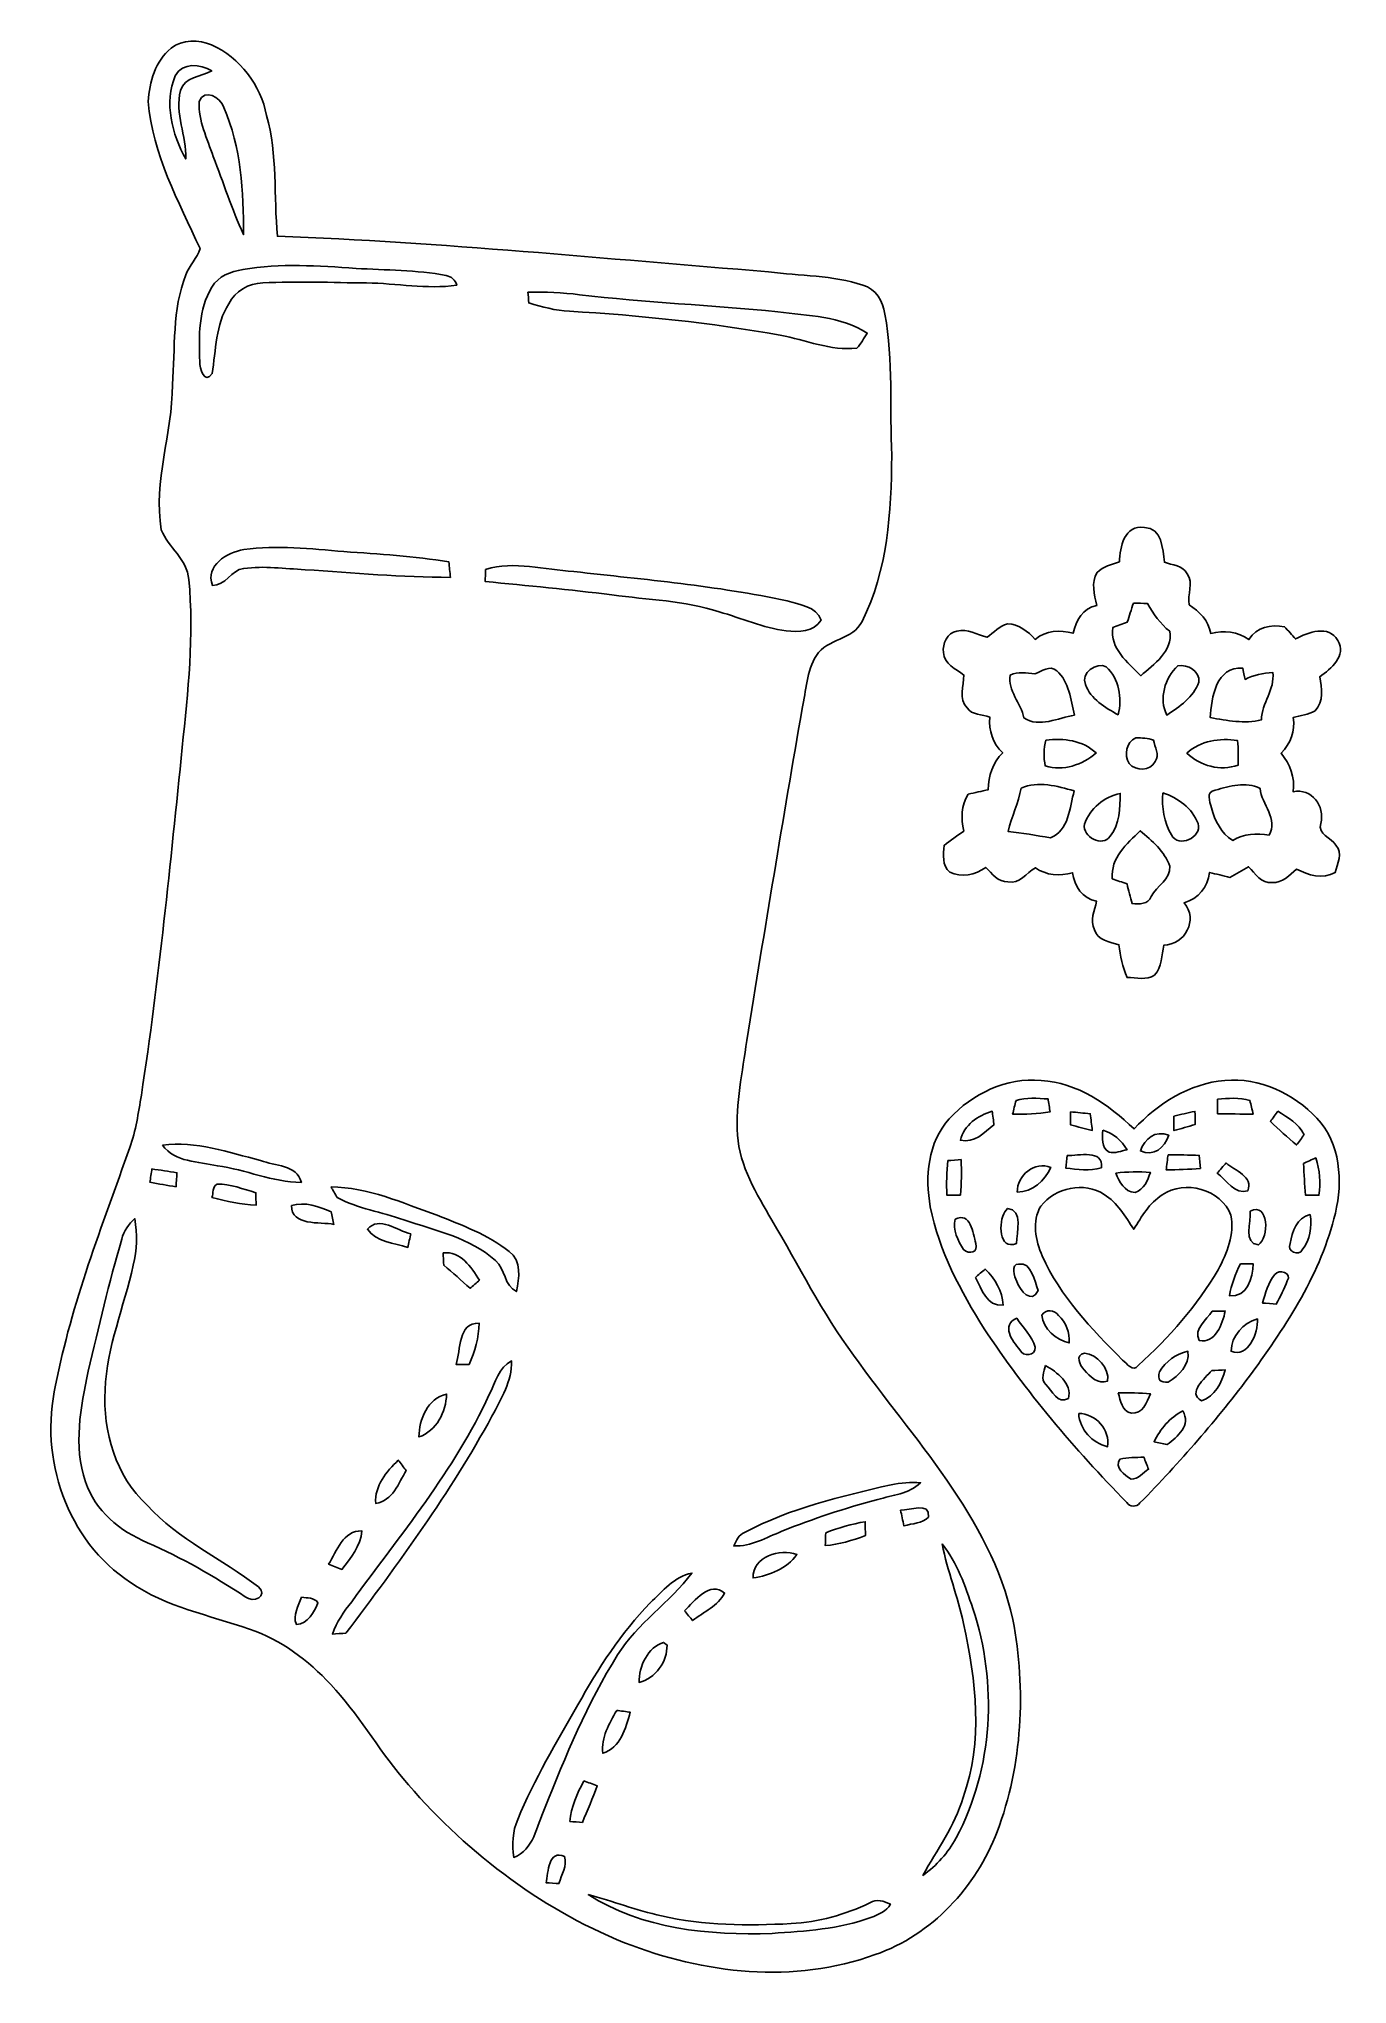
# Model space of a CAD drawing. Header units: centimetres. Extents: x -5.1 to 4.7, y -7.3 to 7.3.
import ezdxf

# ---------------------------------------------------------------- set-up
doc = ezdxf.new("R2010")
doc.units = ezdxf.units.CM
doc.header["$MEASUREMENT"] = 0
doc.layers.add('Camada 1', color=7, linetype='Continuous')

msp = doc.modelspace()

# ---------------------------------------------------------------- linework, layer by layer
at = {"layer": 'Camada 1'}
for points, knots in [([(-4.06964, 7.20865), (-3.98568, 7.27886), (-3.86362, 7.27428), (-3.76731, 7.23477), (-3.76731, 7.23477), (-3.55458, 7.1388), (-3.40042, 6.93454), (-3.35562, 6.70665), (-3.35562, 6.70665), (-3.27413, 6.41139), (-3.30234, 6.1041), (-3.27483, 5.80284), (-3.27483, 5.80284), (-2.04786, 5.75875), (-0.82585, 5.6335), (0.39722, 5.5379), (0.39722, 5.5379), (0.63253, 5.50545), (0.87595, 5.5118), (1.10348, 5.43806), (1.10348, 5.43806), (1.19979, 5.40843), (1.25448, 5.31671), (1.26717, 5.22111), (1.26717, 5.22111), (1.33173, 4.87186), (1.30174, 4.5152), (1.31833, 4.16243), (1.31833, 4.16243), (1.31444, 3.74297), (1.29046, 3.30412), (1.09607, 2.92347), (1.09607, 2.92347), (1.02941, 2.78306), (0.8375, 2.79471), (0.75494, 2.66876), (0.75494, 2.66876), (0.68121, 2.55023), (0.67875, 2.40524), (0.64876, 2.27224), (0.64876, 2.27224), (0.50623, 1.44497), (0.36829, 0.61701), (0.23424, -0.21166), (0.23424, -0.21166), (0.20389, -0.44626), (0.14958, -0.6805), (0.1651, -0.91792), (0.1651, -0.91792), (0.18204, -1.15252), (0.30726, -1.35714), (0.42228, -1.55539), (0.42228, -1.55539), (0.62371, -1.89264), (0.79691, -2.2479), (1.03328, -2.56363), (1.03328, -2.56363), (1.4753, -3.19088), (2.05176, -3.76802), (2.22462, -4.5413), (2.22462, -4.5413), (2.32268, -5.06694), (2.29622, -5.62575), (2.10643, -6.12846), (2.10643, -6.12846), (1.94804, -6.54332), (1.61854, -6.89997), (1.1945, -7.04673), (1.1945, -7.04673), (0.58985, -7.26722), (-0.0896, -7.19067), (-0.67875, -6.95749), (-0.67875, -6.95749), (-1.32537, -6.69819), (-1.88982, -6.25686), (-2.33785, -5.72735), (-2.33785, -5.72735), (-2.52659, -5.50121), (-2.67263, -5.24157), (-2.87619, -5.02778), (-2.87619, -5.02778), (-3.0427, -4.84504), (-3.24838, -4.69265), (-3.48402, -4.61327), (-3.48402, -4.61327), (-3.78388, -4.50639), (-4.10774, -4.44923), (-4.37303, -4.26332), (-4.37303, -4.26332), (-4.84893, -3.95427), (-5.05812, -3.33128), (-4.93323, -2.78729), (-4.93323, -2.78729), (-4.814, -2.17664), (-4.58611, -1.59597), (-4.37797, -1.01211), (-4.37797, -1.01211), (-4.33351, -0.88547), (-4.31411, -0.75211), (-4.29224, -0.62018), (-4.29224, -0.62018), (-4.15924, 0.24306), (-4.07563, 1.11266), (-3.98638, 1.9812), (-3.98638, 1.9812), (-3.94404, 2.39783), (-3.89643, 2.81869), (-3.93734, 3.23708), (-3.93734, 3.23708), (-3.95076, 3.38807), (-4.0901, 3.47591), (-4.14338, 3.60715), (-4.14338, 3.60715), (-4.20441, 3.97191), (-4.05906, 4.32822), (-4.06047, 4.69229), (-4.06047, 4.69229), (-4.03754, 4.9671), (-4.06259, 5.25285), (-3.95993, 5.51461), (-3.95993, 5.51461), (-3.93347, 5.58482), (-3.87631, 5.63986), (-3.85339, 5.71146), (-3.85339, 5.71146), (-4.01425, 6.06354), (-4.20933, 6.41597), (-4.24074, 6.80966), (-4.24074, 6.80966), (-4.23157, 6.9543), (-4.18853, 7.11517), (-4.06964, 7.20865)], [0, 0, 0, 0, 0.02941176, 0.02941176, 0.02941176, 0.02941176, 0.05882353, 0.05882353, 0.05882353, 0.05882353, 0.08823529, 0.08823529, 0.08823529, 0.08823529, 0.11764706, 0.11764706, 0.11764706, 0.11764706, 0.14705882, 0.14705882, 0.14705882, 0.14705882, 0.17647059, 0.17647059, 0.17647059, 0.17647059, 0.20588235, 0.20588235, 0.20588235, 0.20588235, 0.23529412, 0.23529412, 0.23529412, 0.23529412, 0.26470588, 0.26470588, 0.26470588, 0.26470588, 0.29411765, 0.29411765, 0.29411765, 0.29411765, 0.32352941, 0.32352941, 0.32352941, 0.32352941, 0.35294118, 0.35294118, 0.35294118, 0.35294118, 0.38235294, 0.38235294, 0.38235294, 0.38235294, 0.41176471, 0.41176471, 0.41176471, 0.41176471, 0.44117647, 0.44117647, 0.44117647, 0.44117647, 0.47058824, 0.47058824, 0.47058824, 0.47058824, 0.5, 0.5, 0.5, 0.5, 0.52941176, 0.52941176, 0.52941176, 0.52941176, 0.55882353, 0.55882353, 0.55882353, 0.55882353, 0.58823529, 0.58823529, 0.58823529, 0.58823529, 0.61764706, 0.61764706, 0.61764706, 0.61764706, 0.64705882, 0.64705882, 0.64705882, 0.64705882, 0.67647059, 0.67647059, 0.67647059, 0.67647059, 0.70588235, 0.70588235, 0.70588235, 0.70588235, 0.73529412, 0.73529412, 0.73529412, 0.73529412, 0.76470588, 0.76470588, 0.76470588, 0.76470588, 0.79411765, 0.79411765, 0.79411765, 0.79411765, 0.82352941, 0.82352941, 0.82352941, 0.82352941, 0.85294118, 0.85294118, 0.85294118, 0.85294118, 0.88235294, 0.88235294, 0.88235294, 0.88235294, 0.91176471, 0.91176471, 0.91176471, 0.91176471, 0.94117647, 0.94117647, 0.94117647, 0.94117647, 1, 1, 1, 1]), ([(-4.03859, 7.00369), (-4.03859, 7.00369), (-4.03859, 7.00369), (-4.03859, 7.00369), (-4.03859, 7.00369), (-4.12255, 6.80225), (-4.064, 6.56483), (-3.95993, 6.3814), (-3.95993, 6.3814), (-3.95286, 6.55355), (-4.04388, 6.72146), (-3.99944, 6.89256), (-3.99944, 6.89256), (-3.97016, 6.99416), (-3.84493, 6.99557), (-3.7659, 7.03932), (-3.7659, 7.03932), (-3.85127, 7.08978), (-3.98392, 7.10635), (-4.03859, 7.00369)], [0, 0, 0, 0, 0.16666667, 0.16666667, 0.16666667, 0.16666667, 0.33333333, 0.33333333, 0.33333333, 0.33333333, 0.5, 0.5, 0.5, 0.5, 0.66666667, 0.66666667, 0.66666667, 0.66666667, 1, 1, 1, 1]), ([(-3.86045, 6.80966), (-3.86045, 6.80966), (-3.86045, 6.80966), (-3.86045, 6.80966), (-3.86045, 6.80966), (-3.86785, 6.66574), (-3.79906, 6.53308), (-3.75496, 6.39974), (-3.75496, 6.39974), (-3.67911, 6.20535), (-3.61526, 6.00569), (-3.52812, 5.81554), (-3.52812, 5.81554), (-3.52602, 6.13587), (-3.54682, 6.46852), (-3.67558, 6.76627), (-3.67558, 6.76627), (-3.70099, 6.84247), (-3.81952, 6.91232), (-3.86045, 6.80966)], [0, 0, 0, 0, 0.16666667, 0.16666667, 0.16666667, 0.16666667, 0.33333333, 0.33333333, 0.33333333, 0.33333333, 0.5, 0.5, 0.5, 0.5, 0.66666667, 0.66666667, 0.66666667, 0.66666667, 1, 1, 1, 1]), ([(-3.53272, 5.55412), (-3.53272, 5.55412), (-3.53272, 5.55412), (-3.53272, 5.55412), (-3.53272, 5.55412), (-3.62126, 5.5379), (-3.71827, 5.50615), (-3.76485, 5.42183), (-3.76485, 5.42183), (-3.86679, 5.25709), (-3.86186, 5.05354), (-3.85585, 4.86692), (-3.85585, 4.86692), (-3.85797, 4.81365), (-3.82198, 4.69406), (-3.76237, 4.77555), (-3.76237, 4.77555), (-3.7345, 4.95229), (-3.73732, 5.14173), (-3.63855, 5.29836), (-3.63855, 5.29836), (-3.59092, 5.39291), (-3.49003, 5.45217), (-3.3849, 5.45429), (-3.3849, 5.45429), (-3.12632, 5.46734), (-2.86702, 5.45677), (-2.60809, 5.45358), (-2.60809, 5.45358), (-2.383, 5.45253), (-2.15864, 5.4049), (-1.93392, 5.43701), (-1.93392, 5.43701), (-1.94663, 5.47792), (-1.97309, 5.50192), (-2.01295, 5.50932), (-2.01295, 5.50932), (-2.23485, 5.55308), (-2.46238, 5.54848), (-2.6871, 5.56294), (-2.6871, 5.56294), (-2.96827, 5.58129), (-3.25332, 5.60387), (-3.53272, 5.55412)], [0, 0, 0, 0, 0.08333333, 0.08333333, 0.08333333, 0.08333333, 0.16666667, 0.16666667, 0.16666667, 0.16666667, 0.25, 0.25, 0.25, 0.25, 0.33333333, 0.33333333, 0.33333333, 0.33333333, 0.41666667, 0.41666667, 0.41666667, 0.41666667, 0.5, 0.5, 0.5, 0.5, 0.58333333, 0.58333333, 0.58333333, 0.58333333, 0.66666667, 0.66666667, 0.66666667, 0.66666667, 0.75, 0.75, 0.75, 0.75, 0.83333333, 0.83333333, 0.83333333, 0.83333333, 1, 1, 1, 1]), ([(-1.40158, 5.38551), (-1.40158, 5.38551), (-1.40158, 5.38551), (-1.40158, 5.38551), (-1.40158, 5.38551), (-1.40017, 5.36539), (-1.39734, 5.32518), (-1.39593, 5.30506), (-1.39593, 5.30506), (-1.29716, 5.27332), (-1.19591, 5.24827), (-1.09185, 5.24298), (-1.09185, 5.24298), (-0.56339, 5.21053), (-0.03562, 5.15725), (0.48541, 5.06236), (0.48541, 5.06236), (0.67556, 5.02849), (0.86147, 4.94454), (1.05762, 4.96639), (1.05762, 4.96639), (1.08832, 5.00062), (1.1109, 5.04084), (1.13558, 5.07929), (1.13558, 5.07929), (0.93768, 5.20805), (0.69215, 5.20629), (0.46637, 5.2384), (0.46637, 5.2384), (-0.0268, 5.28849), (-0.52317, 5.30647), (-1.01599, 5.36609), (-1.01599, 5.36609), (-1.1437, 5.38198), (-1.27282, 5.38621), (-1.40158, 5.38551)], [0, 0, 0, 0, 0.1, 0.1, 0.1, 0.1, 0.2, 0.2, 0.2, 0.2, 0.3, 0.3, 0.3, 0.3, 0.4, 0.4, 0.4, 0.4, 0.5, 0.5, 0.5, 0.5, 0.6, 0.6, 0.6, 0.6, 0.7, 0.7, 0.7, 0.7, 0.8, 0.8, 0.8, 0.8, 1, 1, 1, 1]), ([(3.02153, 3.36761), (3.02365, 3.47839), (3.05859, 3.64983), (3.2071, 3.62444), (3.2071, 3.62444), (3.34186, 3.62479), (3.34256, 3.46321), (3.35738, 3.36585), (3.35738, 3.36585), (3.41558, 3.34362), (3.49425, 3.34186), (3.52602, 3.27907), (3.52602, 3.27907), (3.57964, 3.20957), (3.52565, 3.12349), (3.54153, 3.04799), (3.54153, 3.04799), (3.6202, 2.99685), (3.68687, 2.92946), (3.70311, 2.83316), (3.70311, 2.83316), (3.80259, 2.85715), (3.90418, 2.84797), (3.98885, 2.78729), (3.98885, 2.78729), (4.04917, 2.88042), (4.15149, 2.90264), (4.25591, 2.8829), (4.25591, 2.8829), (4.28271, 2.85255), (4.30988, 2.82222), (4.33704, 2.79152), (4.33704, 2.79152), (4.43159, 2.84091), (4.5854, 2.90125), (4.65278, 2.78095), (4.65278, 2.78095), (4.72298, 2.66559), (4.60199, 2.56998), (4.51908, 2.50859), (4.51908, 2.50859), (4.53424, 2.42322), (4.55117, 2.32375), (4.48344, 2.25495), (4.48344, 2.25495), (4.43335, 2.22637), (4.37479, 2.21933), (4.32011, 2.20486), (4.32011, 2.20486), (4.33811, 2.1029), (4.29965, 2.00978), (4.2298, 1.9364), (4.2298, 1.9364), (4.29718, 1.85384), (4.33528, 1.75648), (4.31906, 1.64889), (4.31906, 1.64889), (4.45876, 1.67745), (4.5607, 1.54269), (4.52542, 1.41145), (4.52542, 1.41145), (4.50215, 1.32961), (4.60269, 1.30598), (4.63937, 1.24882), (4.63937, 1.24882), (4.69652, 1.19027), (4.64784, 1.11019), (4.63444, 1.04422), (4.63444, 1.04422), (4.53743, 0.99518), (4.43547, 1.0227), (4.34445, 1.07102), (4.34445, 1.07102), (4.29083, 1.02763), (4.24003, 0.96237), (4.16277, 0.97155), (4.16277, 0.97155), (4.08057, 0.95885), (4.03613, 1.03857), (3.98604, 1.08795), (3.98604, 1.08795), (3.93982, 1.06115), (3.89361, 1.03433), (3.84703, 1.00787), (3.84703, 1.00787), (3.79589, 1.02059), (3.74509, 1.03328), (3.69429, 1.04598), (3.69429, 1.04598), (3.68299, 0.9338), (3.61138, 0.85019), (3.50414, 0.81808), (3.50414, 0.81808), (3.6128, 0.69356), (3.51084, 0.50375), (3.35209, 0.50165), (3.35209, 0.50165), (3.33621, 0.4265), (3.34115, 0.3376), (3.28365, 0.27869), (3.28365, 0.27869), (3.22438, 0.23459), (3.14571, 0.26175), (3.07798, 0.26), (3.07798, 0.26), (3.04375, 0.33796), (3.02506, 0.42087), (3.01695, 0.50482), (3.01695, 0.50482), (2.94957, 0.5267), (2.85503, 0.53552), (2.83527, 0.61736), (2.83527, 0.61736), (2.79858, 0.68686), (2.83457, 0.76093), (2.85009, 0.83078), (2.85009, 0.83078), (2.74143, 0.84842), (2.68676, 0.94368), (2.67017, 1.04386), (2.67017, 1.04386), (2.57386, 1.01599), (2.4758, 1.02305), (2.39218, 1.08055), (2.39218, 1.08055), (2.32516, 1.04245), (2.27541, 0.95637), (2.18756, 0.97649), (2.18756, 0.97649), (2.11313, 0.97155), (2.0694, 1.03928), (2.0207, 1.08338), (2.0207, 1.08338), (1.94451, 1.02799), (1.83973, 1.00365), (1.75294, 1.04739), (1.75294, 1.04739), (1.69228, 1.09819), (1.70497, 1.17863), (1.70956, 1.24812), (1.70956, 1.24812), (1.75789, 1.28517), (1.80764, 1.32079), (1.85807, 1.35536), (1.85807, 1.35536), (1.83549, 1.44921), (1.8362, 1.54763), (1.89089, 1.63089), (1.89089, 1.63089), (1.94027, 1.64182), (1.98966, 1.65276), (2.03941, 1.66404), (2.03941, 1.66404), (2.04435, 1.76705), (2.07044, 1.86796), (2.14806, 1.94027), (2.14806, 1.94027), (2.07291, 2.01048), (2.0447, 2.10643), (2.05069, 2.20732), (2.05069, 2.20732), (1.99424, 2.22708), (1.91947, 2.2225), (1.88136, 2.27576), (1.88136, 2.27576), (1.81715, 2.34244), (1.8549, 2.44052), (1.85773, 2.5213), (1.85773, 2.5213), (1.79846, 2.56645), (1.70921, 2.60385), (1.70532, 2.68922), (1.70532, 2.68922), (1.69545, 2.7559), (1.73319, 2.8388), (1.80586, 2.84902), (1.80586, 2.84902), (1.88489, 2.87301), (1.9565, 2.81975), (2.03164, 2.80458), (2.03164, 2.80458), (2.08138, 2.83951), (2.12372, 2.88995), (2.18475, 2.90547), (2.18475, 2.90547), (2.26942, 2.90159), (2.33539, 2.84762), (2.39112, 2.7887), (2.39112, 2.7887), (2.4719, 2.8575), (2.57598, 2.86173), (2.67441, 2.83491), (2.67441, 2.83491), (2.69558, 2.93193), (2.74742, 3.02048), (2.8515, 3.04305), (2.8515, 3.04305), (2.8335, 3.12349), (2.8074, 3.2131), (2.85362, 3.2893), (2.85362, 3.2893), (2.89913, 3.33409), (2.96298, 3.34822), (3.02153, 3.36761)], [0, 0, 0, 0, 0.01923077, 0.01923077, 0.01923077, 0.01923077, 0.03846154, 0.03846154, 0.03846154, 0.03846154, 0.05769231, 0.05769231, 0.05769231, 0.05769231, 0.07692308, 0.07692308, 0.07692308, 0.07692308, 0.09615385, 0.09615385, 0.09615385, 0.09615385, 0.11538462, 0.11538462, 0.11538462, 0.11538462, 0.13461538, 0.13461538, 0.13461538, 0.13461538, 0.15384615, 0.15384615, 0.15384615, 0.15384615, 0.17307692, 0.17307692, 0.17307692, 0.17307692, 0.19230769, 0.19230769, 0.19230769, 0.19230769, 0.21153846, 0.21153846, 0.21153846, 0.21153846, 0.23076923, 0.23076923, 0.23076923, 0.23076923, 0.25, 0.25, 0.25, 0.25, 0.26923077, 0.26923077, 0.26923077, 0.26923077, 0.28846154, 0.28846154, 0.28846154, 0.28846154, 0.30769231, 0.30769231, 0.30769231, 0.30769231, 0.32692308, 0.32692308, 0.32692308, 0.32692308, 0.34615385, 0.34615385, 0.34615385, 0.34615385, 0.36538462, 0.36538462, 0.36538462, 0.36538462, 0.38461538, 0.38461538, 0.38461538, 0.38461538, 0.40384615, 0.40384615, 0.40384615, 0.40384615, 0.42307692, 0.42307692, 0.42307692, 0.42307692, 0.44230769, 0.44230769, 0.44230769, 0.44230769, 0.46153846, 0.46153846, 0.46153846, 0.46153846, 0.48076923, 0.48076923, 0.48076923, 0.48076923, 0.5, 0.5, 0.5, 0.5, 0.51923077, 0.51923077, 0.51923077, 0.51923077, 0.53846154, 0.53846154, 0.53846154, 0.53846154, 0.55769231, 0.55769231, 0.55769231, 0.55769231, 0.57692308, 0.57692308, 0.57692308, 0.57692308, 0.59615385, 0.59615385, 0.59615385, 0.59615385, 0.61538462, 0.61538462, 0.61538462, 0.61538462, 0.63461538, 0.63461538, 0.63461538, 0.63461538, 0.65384615, 0.65384615, 0.65384615, 0.65384615, 0.67307692, 0.67307692, 0.67307692, 0.67307692, 0.69230769, 0.69230769, 0.69230769, 0.69230769, 0.71153846, 0.71153846, 0.71153846, 0.71153846, 0.73076923, 0.73076923, 0.73076923, 0.73076923, 0.75, 0.75, 0.75, 0.75, 0.76923077, 0.76923077, 0.76923077, 0.76923077, 0.78846154, 0.78846154, 0.78846154, 0.78846154, 0.80769231, 0.80769231, 0.80769231, 0.80769231, 0.82692308, 0.82692308, 0.82692308, 0.82692308, 0.84615385, 0.84615385, 0.84615385, 0.84615385, 0.86538462, 0.86538462, 0.86538462, 0.86538462, 0.88461538, 0.88461538, 0.88461538, 0.88461538, 0.90384615, 0.90384615, 0.90384615, 0.90384615, 0.92307692, 0.92307692, 0.92307692, 0.92307692, 0.94230769, 0.94230769, 0.94230769, 0.94230769, 0.96153846, 0.96153846, 0.96153846, 0.96153846, 1, 1, 1, 1]), ([(-3.76061, 3.19158), (-3.76061, 3.19158), (-3.76061, 3.19158), (-3.76061, 3.19158), (-3.76061, 3.19158), (-3.66465, 3.18805), (-3.6202, 3.30763), (-3.52672, 3.31893), (-3.52672, 3.31893), (-3.37397, 3.3394), (-3.22014, 3.31716), (-3.0674, 3.30941), (-3.0674, 3.30941), (-2.70581, 3.28753), (-2.34421, 3.25154), (-1.98154, 3.25225), (-1.98154, 3.25225), (-1.98508, 3.29106), (-1.98895, 3.32951), (-1.99248, 3.36797), (-1.99248, 3.36797), (-2.25212, 3.411), (-2.51529, 3.42723), (-2.77741, 3.44487), (-2.77741, 3.44487), (-3.02577, 3.46604), (-3.27766, 3.49496), (-3.52602, 3.46004), (-3.52602, 3.46004), (-3.65159, 3.43782), (-3.81669, 3.34291), (-3.76061, 3.19158)], [0, 0, 0, 0, 0.11111111, 0.11111111, 0.11111111, 0.11111111, 0.22222222, 0.22222222, 0.22222222, 0.22222222, 0.33333333, 0.33333333, 0.33333333, 0.33333333, 0.44444444, 0.44444444, 0.44444444, 0.44444444, 0.55555556, 0.55555556, 0.55555556, 0.55555556, 0.66666667, 0.66666667, 0.66666667, 0.66666667, 0.77777778, 0.77777778, 0.77777778, 0.77777778, 1, 1, 1, 1]), ([(-1.71803, 3.31223), (-1.71803, 3.31223), (-1.71803, 3.31223), (-1.71803, 3.31223), (-1.71803, 3.31223), (-1.71908, 3.28965), (-1.7212, 3.2445), (-1.72225, 3.22192), (-1.72225, 3.22192), (-1.40582, 3.18981), (-1.08866, 3.1623), (-0.77328, 3.12067), (-0.77328, 3.12067), (-0.50553, 3.08504), (-0.23106, 3.07833), (0.02786, 2.99507), (0.02786, 2.99507), (0.19473, 2.94674), (0.3563, 2.87548), (0.52951, 2.85221), (0.52951, 2.85221), (0.62089, 2.84127), (0.73518, 2.84373), (0.78987, 2.93158), (0.78987, 2.93158), (0.75459, 3.03635), (0.62759, 3.04765), (0.53693, 3.07622), (0.53693, 3.07622), (0.01128, 3.18981), (-0.52563, 3.23532), (-1.05903, 3.296), (-1.05903, 3.296), (-1.27811, 3.30799), (-1.50176, 3.37889), (-1.71803, 3.31223)], [0, 0, 0, 0, 0.1, 0.1, 0.1, 0.1, 0.2, 0.2, 0.2, 0.2, 0.3, 0.3, 0.3, 0.3, 0.4, 0.4, 0.4, 0.4, 0.5, 0.5, 0.5, 0.5, 0.6, 0.6, 0.6, 0.6, 0.7, 0.7, 0.7, 0.7, 0.8, 0.8, 0.8, 0.8, 1, 1, 1, 1]), ([(3.1249, 3.05859), (3.1249, 3.05859), (3.1249, 3.05859), (3.1249, 3.05859), (3.1249, 3.05859), (3.10938, 3.01166), (3.09421, 2.96403), (3.07939, 2.91677), (3.07939, 2.91677), (3.04305, 2.90335), (3.00672, 2.8896), (2.97039, 2.87619), (2.97039, 2.87619), (2.94957, 2.71744), (3.08222, 2.61832), (3.17994, 2.51707), (3.17994, 2.51707), (3.27907, 2.60032), (3.42159, 2.70228), (3.39724, 2.84938), (3.39724, 2.84938), (3.32527, 2.90476), (3.27518, 2.9785), (3.23108, 3.05647), (3.23108, 3.05647), (3.19546, 3.05859), (3.16018, 3.05929), (3.1249, 3.05859)], [0, 0, 0, 0, 0.125, 0.125, 0.125, 0.125, 0.25, 0.25, 0.25, 0.25, 0.375, 0.375, 0.375, 0.375, 0.5, 0.5, 0.5, 0.5, 0.625, 0.625, 0.625, 0.625, 0.75, 0.75, 0.75, 0.75, 1, 1, 1, 1]), ([(2.76613, 2.45145), (2.76613, 2.45145), (2.76613, 2.45145), (2.76613, 2.45145), (2.76613, 2.45145), (2.80563, 2.34209), (2.91394, 2.27858), (3.01059, 2.22532), (3.01059, 2.22532), (3.04341, 2.3495), (3.0173, 2.49414), (2.92206, 2.58444), (2.92206, 2.58444), (2.8515, 2.61902), (2.72661, 2.53787), (2.76613, 2.45145)], [0, 0, 0, 0, 0.2, 0.2, 0.2, 0.2, 0.4, 0.4, 0.4, 0.4, 0.6, 0.6, 0.6, 0.6, 1, 1, 1, 1]), ([(2.38831, 2.53083), (2.38831, 2.53083), (2.38831, 2.53083), (2.38831, 2.53083), (2.38831, 2.53083), (2.32692, 2.53471), (2.26201, 2.55023), (2.20451, 2.52095), (2.20451, 2.52095), (2.18405, 2.40488), (2.28528, 2.31174), (2.30681, 2.20098), (2.30681, 2.20098), (2.42217, 2.12548), (2.56258, 2.20169), (2.68464, 2.2225), (2.68464, 2.2225), (2.65606, 2.3368), (2.64617, 2.4719), (2.55164, 2.5541), (2.55164, 2.5541), (2.49907, 2.59927), (2.44016, 2.55057), (2.38831, 2.53083)], [0, 0, 0, 0, 0.14285714, 0.14285714, 0.14285714, 0.14285714, 0.28571429, 0.28571429, 0.28571429, 0.28571429, 0.42857143, 0.42857143, 0.42857143, 0.42857143, 0.57142857, 0.57142857, 0.57142857, 0.57142857, 0.71428571, 0.71428571, 0.71428571, 0.71428571, 1, 1, 1, 1]), ([(3.37431, 2.2225), (3.37431, 2.2225), (3.37431, 2.2225), (3.37431, 2.2225), (3.37431, 2.2225), (3.47098, 2.28528), (3.57292, 2.35584), (3.61562, 2.46839), (3.61562, 2.46839), (3.62162, 2.55128), (3.5313, 2.6049), (3.45722, 2.59115), (3.45722, 2.59115), (3.3602, 2.50084), (3.31435, 2.34526), (3.37431, 2.2225)], [0, 0, 0, 0, 0.2, 0.2, 0.2, 0.2, 0.4, 0.4, 0.4, 0.4, 0.6, 0.6, 0.6, 0.6, 1, 1, 1, 1]), ([(3.70028, 2.2031), (3.70028, 2.2031), (3.70028, 2.2031), (3.70028, 2.2031), (3.70028, 2.2031), (3.82622, 2.18157), (3.95534, 2.15547), (4.08235, 2.18687), (4.08235, 2.18687), (4.08305, 2.31352), (4.18499, 2.41335), (4.16736, 2.54105), (4.16736, 2.54105), (4.09504, 2.53753), (4.02449, 2.52201), (3.95993, 2.4892), (3.95993, 2.4892), (3.95569, 2.51037), (3.94723, 2.55305), (3.94263, 2.57422), (3.94263, 2.57422), (3.74543, 2.58762), (3.70699, 2.35338), (3.70028, 2.2031)], [0, 0, 0, 0, 0.14285714, 0.14285714, 0.14285714, 0.14285714, 0.28571429, 0.28571429, 0.28571429, 0.28571429, 0.42857143, 0.42857143, 0.42857143, 0.42857143, 0.57142857, 0.57142857, 0.57142857, 0.57142857, 0.71428571, 0.71428571, 0.71428571, 0.71428571, 1, 1, 1, 1]), ([(2.4712, 2.03517), (2.4712, 2.03517), (2.4712, 2.03517), (2.4712, 2.03517), (2.4712, 2.03517), (2.45426, 1.97167), (2.45321, 1.90641), (2.46627, 1.84185), (2.46627, 1.84185), (2.60208, 1.80092), (2.7425, 1.84962), (2.84726, 1.93922), (2.84726, 1.93922), (2.74496, 2.03412), (2.60456, 2.05105), (2.4712, 2.03517)], [0, 0, 0, 0, 0.2, 0.2, 0.2, 0.2, 0.4, 0.4, 0.4, 0.4, 0.6, 0.6, 0.6, 0.6, 1, 1, 1, 1]), ([(3.09245, 1.85914), (3.09245, 1.85914), (3.09245, 1.85914), (3.09245, 1.85914), (3.09245, 1.85914), (3.14571, 1.80128), (3.24943, 1.80199), (3.28894, 1.87537), (3.28894, 1.87537), (3.32563, 1.92405), (3.28295, 1.98437), (3.27659, 2.03588), (3.27659, 2.03588), (3.23285, 2.04786), (3.1884, 2.05317), (3.14395, 2.05176), (3.14395, 2.05176), (3.07092, 2.02282), (3.05399, 1.92229), (3.09245, 1.85914)], [0, 0, 0, 0, 0.16666667, 0.16666667, 0.16666667, 0.16666667, 0.33333333, 0.33333333, 0.33333333, 0.33333333, 0.5, 0.5, 0.5, 0.5, 0.66666667, 0.66666667, 0.66666667, 0.66666667, 1, 1, 1, 1]), ([(3.52424, 1.93815), (3.52424, 1.93815), (3.52424, 1.93815), (3.52424, 1.93815), (3.52424, 1.93815), (3.62479, 1.8415), (3.77472, 1.80162), (3.90806, 1.8475), (3.90806, 1.8475), (3.91089, 1.90887), (3.90947, 1.97026), (3.90455, 2.03129), (3.90455, 2.03129), (3.76943, 2.05317), (3.62937, 2.03059), (3.52424, 1.93815)], [0, 0, 0, 0, 0.2, 0.2, 0.2, 0.2, 0.4, 0.4, 0.4, 0.4, 0.6, 0.6, 0.6, 0.6, 1, 1, 1, 1]), ([(2.28528, 1.6771), (2.28528, 1.6771), (2.28528, 1.6771), (2.28528, 1.6771), (2.28528, 1.6771), (2.26589, 1.56527), (2.21473, 1.46261), (2.18792, 1.35254), (2.18792, 1.35254), (2.2941, 1.3409), (2.39959, 1.32186), (2.50542, 1.30457), (2.50542, 1.30457), (2.64266, 1.35643), (2.64971, 1.53317), (2.68216, 1.65559), (2.68216, 1.65559), (2.5534, 1.69157), (2.41547, 1.73107), (2.28528, 1.6771)], [0, 0, 0, 0, 0.16666667, 0.16666667, 0.16666667, 0.16666667, 0.33333333, 0.33333333, 0.33333333, 0.33333333, 0.5, 0.5, 0.5, 0.5, 0.66666667, 0.66666667, 0.66666667, 0.66666667, 1, 1, 1, 1]), ([(2.75943, 1.40616), (2.75943, 1.40616), (2.75943, 1.40616), (2.75943, 1.40616), (2.75943, 1.40616), (2.74355, 1.31092), (2.89277, 1.23119), (2.95205, 1.31726), (2.95205, 1.31726), (3.0226, 1.40794), (3.02472, 1.52752), (3.02718, 1.63688), (3.02718, 1.63688), (2.90617, 1.61113), (2.80105, 1.5233), (2.75943, 1.40616)], [0, 0, 0, 0, 0.2, 0.2, 0.2, 0.2, 0.4, 0.4, 0.4, 0.4, 0.6, 0.6, 0.6, 0.6, 1, 1, 1, 1]), ([(3.34432, 1.64076), (3.34432, 1.64076), (3.34432, 1.64076), (3.34432, 1.64076), (3.34432, 1.64076), (3.33903, 1.53317), (3.35104, 1.41993), (3.40995, 1.32644), (3.40995, 1.32644), (3.46145, 1.22695), (3.63819, 1.30527), (3.60927, 1.41111), (3.60927, 1.41111), (3.56481, 1.52576), (3.45863, 1.60408), (3.34432, 1.64076)], [0, 0, 0, 0, 0.2, 0.2, 0.2, 0.2, 0.4, 0.4, 0.4, 0.4, 0.6, 0.6, 0.6, 0.6, 1, 1, 1, 1]), ([(3.73768, 1.66088), (3.73768, 1.66088), (3.73768, 1.66088), (3.73768, 1.66088), (3.73768, 1.66088), (3.66323, 1.64994), (3.69639, 1.57514), (3.70945, 1.52893), (3.70945, 1.52893), (3.7352, 1.43262), (3.77966, 1.33843), (3.8682, 1.28481), (3.8682, 1.28481), (3.9504, 1.33809), (4.046, 1.33879), (4.13985, 1.32432), (4.13985, 1.32432), (4.21004, 1.44285), (4.08515, 1.55363), (4.07212, 1.67428), (4.07212, 1.67428), (3.96699, 1.72895), (3.84422, 1.69087), (3.73768, 1.66088)], [0, 0, 0, 0, 0.14285714, 0.14285714, 0.14285714, 0.14285714, 0.28571429, 0.28571429, 0.28571429, 0.28571429, 0.42857143, 0.42857143, 0.42857143, 0.42857143, 0.57142857, 0.57142857, 0.57142857, 0.57142857, 0.71428571, 0.71428571, 0.71428571, 0.71428571, 1, 1, 1, 1]), ([(2.96757, 0.99871), (2.96757, 0.99871), (2.96757, 0.99871), (2.96757, 0.99871), (2.96757, 0.99871), (3.00389, 0.98565), (3.04058, 0.9726), (3.07764, 0.9599), (3.07764, 0.9599), (3.08926, 0.91052), (3.10198, 0.86147), (3.11502, 0.81244), (3.11502, 0.81244), (3.16864, 0.81033), (3.23532, 0.80362), (3.25895, 0.86535), (3.25895, 0.86535), (3.29671, 0.94614), (3.40959, 0.99447), (3.39724, 1.09185), (3.39724, 1.09185), (3.35915, 1.20473), (3.26319, 1.28164), (3.17675, 1.35714), (3.17675, 1.35714), (3.07516, 1.25976), (2.9538, 1.15464), (2.96757, 0.99871)], [0, 0, 0, 0, 0.125, 0.125, 0.125, 0.125, 0.25, 0.25, 0.25, 0.25, 0.375, 0.375, 0.375, 0.375, 0.5, 0.5, 0.5, 0.5, 0.625, 0.625, 0.625, 0.625, 0.75, 0.75, 0.75, 0.75, 1, 1, 1, 1]), ([(1.74837, -0.79587), (1.92051, -0.60888), (2.17699, -0.48506), (2.43487, -0.51047), (2.43487, -0.51047), (2.70615, -0.52528), (2.94004, -0.68967), (3.12985, -0.87241), (3.12985, -0.87241), (3.3087, -0.68297), (3.54436, -0.53128), (3.80929, -0.50977), (3.80929, -0.50977), (4.06788, -0.48294), (4.32223, -0.60854), (4.49757, -0.79233), (4.49757, -0.79233), (4.67465, -0.98036), (4.69194, -1.26259), (4.63515, -1.50247), (4.63515, -1.50247), (4.53002, -1.94768), (4.27214, -2.3361), (4.00755, -2.70191), (4.00755, -2.70191), (3.75284, -3.04341), (3.47203, -3.36515), (3.17429, -3.66959), (3.17429, -3.66959), (3.14749, -3.7017), (3.09808, -3.70099), (3.07516, -3.66535), (3.07516, -3.66535), (2.68427, -3.26424), (2.31846, -2.83598), (2.01012, -2.36714), (2.01012, -2.36714), (1.83303, -2.08526), (1.67181, -1.7854), (1.60689, -1.45591), (1.60689, -1.45591), (1.56562, -1.22943), (1.5882, -0.97367), (1.74837, -0.79587)], [0, 0, 0, 0, 0.08333333, 0.08333333, 0.08333333, 0.08333333, 0.16666667, 0.16666667, 0.16666667, 0.16666667, 0.25, 0.25, 0.25, 0.25, 0.33333333, 0.33333333, 0.33333333, 0.33333333, 0.41666667, 0.41666667, 0.41666667, 0.41666667, 0.5, 0.5, 0.5, 0.5, 0.58333333, 0.58333333, 0.58333333, 0.58333333, 0.66666667, 0.66666667, 0.66666667, 0.66666667, 0.75, 0.75, 0.75, 0.75, 0.83333333, 0.83333333, 0.83333333, 0.83333333, 1, 1, 1, 1]), ([(2.24825, -0.66004), (2.24825, -0.66004), (2.24825, -0.66004), (2.24825, -0.66004), (2.24825, -0.66004), (2.23838, -0.69356), (2.22956, -0.72743), (2.2225, -0.762), (2.2225, -0.762), (2.31563, -0.76341), (2.40946, -0.75988), (2.50189, -0.74541), (2.50189, -0.74541), (2.49836, -0.72073), (2.49096, -0.67203), (2.48742, -0.64735), (2.48742, -0.64735), (2.4077, -0.64523), (2.3248, -0.63287), (2.24825, -0.66004)], [0, 0, 0, 0, 0.16666667, 0.16666667, 0.16666667, 0.16666667, 0.33333333, 0.33333333, 0.33333333, 0.33333333, 0.5, 0.5, 0.5, 0.5, 0.66666667, 0.66666667, 0.66666667, 0.66666667, 1, 1, 1, 1]), ([(3.7532, -0.6491), (3.7532, -0.6491), (3.7532, -0.6491), (3.7532, -0.6491), (3.7532, -0.6491), (3.75355, -0.68545), (3.75355, -0.72214), (3.75425, -0.75847), (3.75425, -0.75847), (3.84281, -0.75988), (3.93171, -0.76093), (4.02061, -0.76164), (4.02061, -0.76164), (4.01319, -0.72707), (4.00507, -0.6932), (3.99591, -0.6597), (3.99591, -0.6597), (3.91759, -0.63324), (3.83399, -0.64557), (3.7532, -0.6491)], [0, 0, 0, 0, 0.16666667, 0.16666667, 0.16666667, 0.16666667, 0.33333333, 0.33333333, 0.33333333, 0.33333333, 0.5, 0.5, 0.5, 0.5, 0.66666667, 0.66666667, 0.66666667, 0.66666667, 1, 1, 1, 1]), ([(1.83232, -0.95708), (1.83232, -0.95708), (1.83232, -0.95708), (1.83232, -0.95708), (1.83232, -0.95708), (1.93674, -0.98142), (2.00871, -0.89992), (2.0828, -0.84172), (2.0828, -0.84172), (2.07963, -0.81633), (2.07291, -0.76517), (2.06974, -0.73978), (2.06974, -0.73978), (1.96108, -0.77152), (1.86055, -0.84137), (1.83232, -0.95708)], [0, 0, 0, 0, 0.2, 0.2, 0.2, 0.2, 0.4, 0.4, 0.4, 0.4, 0.6, 0.6, 0.6, 0.6, 1, 1, 1, 1]), ([(2.65499, -0.744), (2.65499, -0.744), (2.65499, -0.744), (2.65499, -0.744), (2.65499, -0.744), (2.65535, -0.76834), (2.65535, -0.81738), (2.6557, -0.84172), (2.6557, -0.84172), (2.70932, -0.85653), (2.76331, -0.87029), (2.81798, -0.88335), (2.81798, -0.88335), (2.81305, -0.84208), (2.80775, -0.80044), (2.80246, -0.75917), (2.80246, -0.75917), (2.75342, -0.75388), (2.70403, -0.74894), (2.65499, -0.744)], [0, 0, 0, 0, 0.16666667, 0.16666667, 0.16666667, 0.16666667, 0.33333333, 0.33333333, 0.33333333, 0.33333333, 0.5, 0.5, 0.5, 0.5, 0.66666667, 0.66666667, 0.66666667, 0.66666667, 1, 1, 1, 1]), ([(3.42723, -0.77681), (3.42723, -0.77681), (3.42723, -0.77681), (3.42723, -0.77681), (3.42723, -0.77681), (3.42723, -0.80398), (3.42759, -0.85794), (3.42759, -0.88477), (3.42759, -0.88477), (3.48085, -0.86995), (3.53447, -0.85478), (3.58775, -0.83889), (3.58775, -0.83889), (3.58705, -0.81455), (3.58598, -0.76588), (3.58563, -0.74153), (3.58563, -0.74153), (3.53236, -0.75247), (3.47944, -0.76412), (3.42723, -0.77681)], [0, 0, 0, 0, 0.16666667, 0.16666667, 0.16666667, 0.16666667, 0.33333333, 0.33333333, 0.33333333, 0.33333333, 0.5, 0.5, 0.5, 0.5, 0.66666667, 0.66666667, 0.66666667, 0.66666667, 1, 1, 1, 1]), ([(4.20582, -0.73907), (4.20582, -0.73907), (4.20582, -0.73907), (4.20582, -0.73907), (4.20582, -0.73907), (4.19169, -0.75847), (4.16382, -0.79657), (4.15008, -0.81597), (4.15008, -0.81597), (4.21286, -0.87665), (4.27848, -0.9352), (4.34552, -0.99201), (4.34552, -0.99201), (4.36491, -0.96697), (4.3836, -0.94121), (4.4016, -0.91546), (4.4016, -0.91546), (4.36245, -0.83255), (4.27813, -0.78809), (4.20582, -0.73907)], [0, 0, 0, 0, 0.16666667, 0.16666667, 0.16666667, 0.16666667, 0.33333333, 0.33333333, 0.33333333, 0.33333333, 0.5, 0.5, 0.5, 0.5, 0.66666667, 0.66666667, 0.66666667, 0.66666667, 1, 1, 1, 1]), ([(-4.13419, -0.99447), (-4.13419, -0.99447), (-4.13419, -0.99447), (-4.13419, -0.99447), (-4.13419, -0.99447), (-4.03895, -1.1236), (-3.86503, -1.11441), (-3.72392, -1.14828), (-3.72392, -1.14828), (-3.51155, -1.17581), (-3.31187, -1.2707), (-3.09597, -1.27246), (-3.09597, -1.27246), (-3.12914, -1.13736), (-3.29494, -1.15147), (-3.40042, -1.10737), (-3.40042, -1.10737), (-3.64067, -1.04916), (-3.88338, -0.9599), (-4.13419, -0.99447)], [0, 0, 0, 0, 0.16666667, 0.16666667, 0.16666667, 0.16666667, 0.33333333, 0.33333333, 0.33333333, 0.33333333, 0.5, 0.5, 0.5, 0.5, 0.66666667, 0.66666667, 0.66666667, 0.66666667, 1, 1, 1, 1]), ([(2.8956, -0.88089), (2.8956, -0.88089), (2.8956, -0.88089), (2.8956, -0.88089), (2.8956, -0.88089), (2.89382, -0.93873), (2.88325, -1.01106), (2.94286, -1.04634), (2.94286, -1.04634), (2.98838, -1.05762), (3.03354, -1.0354), (3.07833, -1.02763), (3.07833, -1.02763), (3.0353, -0.95885), (2.97427, -0.90487), (2.8956, -0.88089)], [0, 0, 0, 0, 0.2, 0.2, 0.2, 0.2, 0.4, 0.4, 0.4, 0.4, 0.6, 0.6, 0.6, 0.6, 1, 1, 1, 1]), ([(3.17712, -1.03716), (3.17712, -1.03716), (3.17712, -1.03716), (3.17712, -1.03716), (3.17712, -1.03716), (3.27978, -1.08196), (3.35738, -1.01247), (3.38983, -0.91934), (3.38983, -0.91934), (3.28682, -0.88123), (3.21132, -0.94226), (3.17712, -1.03716)], [0, 0, 0, 0, 0.25, 0.25, 0.25, 0.25, 0.5, 0.5, 0.5, 0.5, 1, 1, 1, 1]), ([(1.73777, -1.10878), (1.73777, -1.10878), (1.73777, -1.10878), (1.73777, -1.10878), (1.73777, -1.10878), (1.72895, -1.19486), (1.72649, -1.28164), (1.73073, -1.36842), (1.73073, -1.36842), (1.75612, -1.36806), (1.80693, -1.36735), (1.83232, -1.36666), (1.83232, -1.36666), (1.84009, -1.27881), (1.8415, -1.19027), (1.8369, -1.10208), (1.8369, -1.10208), (1.81222, -1.10384), (1.76283, -1.10701), (1.73777, -1.10878)], [0, 0, 0, 0, 0.16666667, 0.16666667, 0.16666667, 0.16666667, 0.33333333, 0.33333333, 0.33333333, 0.33333333, 0.5, 0.5, 0.5, 0.5, 0.66666667, 0.66666667, 0.66666667, 0.66666667, 1, 1, 1, 1]), ([(2.25636, -1.34479), (2.25636, -1.34479), (2.25636, -1.34479), (2.25636, -1.34479), (2.25636, -1.34479), (2.37243, -1.34479), (2.46027, -1.25976), (2.50789, -1.16063), (2.50789, -1.16063), (2.38619, -1.1109), (2.25636, -1.21954), (2.25636, -1.34479)], [0, 0, 0, 0, 0.25, 0.25, 0.25, 0.25, 0.5, 0.5, 0.5, 0.5, 1, 1, 1, 1]), ([(2.62924, -1.07138), (2.62924, -1.07138), (2.62924, -1.07138), (2.62924, -1.07138), (2.62924, -1.07138), (2.62678, -1.09502), (2.62149, -1.14194), (2.61902, -1.16521), (2.61902, -1.16521), (2.70722, -1.17439), (2.79893, -1.19133), (2.88571, -1.16311), (2.88571, -1.16311), (2.90335, -1.02129), (2.71497, -1.07385), (2.62924, -1.07138)], [0, 0, 0, 0, 0.2, 0.2, 0.2, 0.2, 0.4, 0.4, 0.4, 0.4, 0.6, 0.6, 0.6, 0.6, 1, 1, 1, 1]), ([(3.38454, -1.06503), (3.38454, -1.06503), (3.38454, -1.06503), (3.38454, -1.06503), (3.38454, -1.06503), (3.38101, -1.09361), (3.37397, -1.1504), (3.37043, -1.17897), (3.37043, -1.17897), (3.45546, -1.17756), (3.54083, -1.17439), (3.6262, -1.16804), (3.6262, -1.16804), (3.62408, -1.14335), (3.61984, -1.09466), (3.61809, -1.06997), (3.61809, -1.06997), (3.54012, -1.06785), (3.46216, -1.06644), (3.38454, -1.06503)], [0, 0, 0, 0, 0.16666667, 0.16666667, 0.16666667, 0.16666667, 0.33333333, 0.33333333, 0.33333333, 0.33333333, 0.5, 0.5, 0.5, 0.5, 0.66666667, 0.66666667, 0.66666667, 0.66666667, 1, 1, 1, 1]), ([(3.81776, -1.12676), (3.81776, -1.12676), (3.81776, -1.12676), (3.81776, -1.12676), (3.81776, -1.12676), (3.80118, -1.14582), (3.76802, -1.18392), (3.75143, -1.20297), (3.75143, -1.20297), (3.81916, -1.25236), (3.88513, -1.36806), (3.98039, -1.33561), (3.98039, -1.33561), (4.0259, -1.23013), (3.88231, -1.18215), (3.81776, -1.12676)], [0, 0, 0, 0, 0.2, 0.2, 0.2, 0.2, 0.4, 0.4, 0.4, 0.4, 0.6, 0.6, 0.6, 0.6, 1, 1, 1, 1]), ([(4.39702, -1.13064), (4.39702, -1.13064), (4.39702, -1.13064), (4.39702, -1.13064), (4.39702, -1.13064), (4.40124, -1.20967), (4.40584, -1.28905), (4.41218, -1.36806), (4.41218, -1.36806), (4.43723, -1.36806), (4.48768, -1.36842), (4.51272, -1.36842), (4.51272, -1.36842), (4.52472, -1.27423), (4.52084, -1.17897), (4.48839, -1.08902), (4.48839, -1.08902), (4.46546, -1.0996), (4.41995, -1.12006), (4.39702, -1.13064)], [0, 0, 0, 0, 0.16666667, 0.16666667, 0.16666667, 0.16666667, 0.33333333, 0.33333333, 0.33333333, 0.33333333, 0.5, 0.5, 0.5, 0.5, 0.66666667, 0.66666667, 0.66666667, 0.66666667, 1, 1, 1, 1]), ([(-4.21357, -1.17193), (-4.21357, -1.17193), (-4.21357, -1.17193), (-4.21357, -1.17193), (-4.21357, -1.17193), (-4.2171, -1.19661), (-4.22416, -1.246), (-4.22768, -1.2707), (-4.22768, -1.2707), (-4.16243, -1.28305), (-4.09751, -1.2947), (-4.03189, -1.30527), (-4.03189, -1.30527), (-4.03048, -1.27916), (-4.02802, -1.22624), (-4.0266, -1.20015), (-4.0266, -1.20015), (-4.08869, -1.18957), (-4.15113, -1.18004), (-4.21357, -1.17193)], [0, 0, 0, 0, 0.16666667, 0.16666667, 0.16666667, 0.16666667, 0.33333333, 0.33333333, 0.33333333, 0.33333333, 0.5, 0.5, 0.5, 0.5, 0.66666667, 0.66666667, 0.66666667, 0.66666667, 1, 1, 1, 1]), ([(-3.72638, -1.28481), (-3.72638, -1.28481), (-3.72638, -1.28481), (-3.72638, -1.28481), (-3.72638, -1.28481), (-3.76307, -1.30245), (-3.75214, -1.3529), (-3.76414, -1.3857), (-3.76414, -1.3857), (-3.65583, -1.41286), (-3.54612, -1.43581), (-3.43429, -1.44322), (-3.43429, -1.44322), (-3.43464, -1.41993), (-3.43534, -1.373), (-3.4357, -1.34937), (-3.4357, -1.34937), (-3.53094, -1.32221), (-3.62584, -1.28376), (-3.72638, -1.28481)], [0, 0, 0, 0, 0.16666667, 0.16666667, 0.16666667, 0.16666667, 0.33333333, 0.33333333, 0.33333333, 0.33333333, 0.5, 0.5, 0.5, 0.5, 0.66666667, 0.66666667, 0.66666667, 0.66666667, 1, 1, 1, 1]), ([(-2.87408, -1.30598), (-2.87408, -1.30598), (-2.87408, -1.30598), (-2.87408, -1.30598), (-2.87408, -1.30598), (-2.86244, -1.32574), (-2.83915, -1.36489), (-2.82751, -1.38465), (-2.82751, -1.38465), (-2.67334, -1.46931), (-2.49519, -1.49401), (-2.33045, -1.55222), (-2.33045, -1.55222), (-2.09444, -1.63264), (-1.83515, -1.68556), (-1.64429, -1.85632), (-1.64429, -1.85632), (-1.56951, -1.91876), (-1.5808, -2.0447), (-1.48731, -2.08845), (-1.48731, -2.08845), (-1.46826, -1.98683), (-1.44568, -1.85949), (-1.54199, -1.78822), (-1.54199, -1.78822), (-1.7018, -1.66334), (-1.89512, -1.59208), (-2.08138, -1.51694), (-2.08138, -1.51694), (-2.3389, -1.42628), (-2.59644, -1.30915), (-2.87408, -1.30598)], [0, 0, 0, 0, 0.11111111, 0.11111111, 0.11111111, 0.11111111, 0.22222222, 0.22222222, 0.22222222, 0.22222222, 0.33333333, 0.33333333, 0.33333333, 0.33333333, 0.44444444, 0.44444444, 0.44444444, 0.44444444, 0.55555556, 0.55555556, 0.55555556, 0.55555556, 0.66666667, 0.66666667, 0.66666667, 0.66666667, 0.77777778, 0.77777778, 0.77777778, 0.77777778, 1, 1, 1, 1]), ([(2.43382, -1.44921), (2.43382, -1.44921), (2.43382, -1.44921), (2.43382, -1.44921), (2.43382, -1.44921), (2.36326, -1.56316), (2.39465, -1.70638), (2.44333, -1.82245), (2.44333, -1.82245), (2.5781, -2.12548), (2.8134, -2.36819), (3.04411, -2.60068), (3.04411, -2.60068), (3.07516, -2.62361), (3.12208, -2.69451), (3.16159, -2.6423), (3.16159, -2.6423), (3.38983, -2.43028), (3.60327, -2.19638), (3.75884, -1.92475), (3.75884, -1.92475), (3.82551, -1.80128), (3.88231, -1.65946), (3.85409, -1.51729), (3.85409, -1.51729), (3.78001, -1.32396), (3.50908, -1.24882), (3.34151, -1.36596), (3.34151, -1.36596), (3.24379, -1.42592), (3.18664, -1.52788), (3.12807, -1.62243), (3.12807, -1.62243), (3.06528, -1.52752), (3.00496, -1.42487), (2.90688, -1.36172), (2.90688, -1.36172), (2.75802, -1.26471), (2.5407, -1.31022), (2.43382, -1.44921)], [0, 0, 0, 0, 0.09090909, 0.09090909, 0.09090909, 0.09090909, 0.18181818, 0.18181818, 0.18181818, 0.18181818, 0.27272727, 0.27272727, 0.27272727, 0.27272727, 0.36363636, 0.36363636, 0.36363636, 0.36363636, 0.45454545, 0.45454545, 0.45454545, 0.45454545, 0.54545455, 0.54545455, 0.54545455, 0.54545455, 0.63636364, 0.63636364, 0.63636364, 0.63636364, 0.72727273, 0.72727273, 0.72727273, 0.72727273, 0.81818182, 0.81818182, 0.81818182, 0.81818182, 1, 1, 1, 1]), ([(2.99402, -1.20297), (2.99402, -1.20297), (2.99402, -1.20297), (2.99402, -1.20297), (2.99402, -1.20297), (3.02153, -1.26753), (3.05611, -1.34231), (3.13725, -1.34725), (3.13725, -1.34725), (3.20533, -1.32574), (3.23179, -1.25871), (3.25225, -1.19698), (3.25225, -1.19698), (3.16618, -1.19097), (3.07974, -1.19203), (2.99402, -1.20297)], [0, 0, 0, 0, 0.2, 0.2, 0.2, 0.2, 0.4, 0.4, 0.4, 0.4, 0.6, 0.6, 0.6, 0.6, 1, 1, 1, 1]), ([(-3.17005, -1.44568), (-3.17005, -1.44568), (-3.17005, -1.44568), (-3.17005, -1.44568), (-3.17005, -1.44568), (-3.17146, -1.6009), (-2.95804, -1.56527), (-2.85221, -1.58608), (-2.85221, -1.58608), (-2.8575, -1.56279), (-2.86737, -1.51659), (-2.87267, -1.49331), (-2.87267, -1.49331), (-2.96367, -1.45097), (-3.07021, -1.41498), (-3.17005, -1.44568)], [0, 0, 0, 0, 0.2, 0.2, 0.2, 0.2, 0.4, 0.4, 0.4, 0.4, 0.6, 0.6, 0.6, 0.6, 1, 1, 1, 1]), ([(3.99803, -1.48731), (3.99803, -1.48731), (3.99803, -1.48731), (3.99803, -1.48731), (3.99803, -1.48731), (4.00826, -1.5681), (3.9437, -1.7272), (4.0594, -1.73989), (4.0594, -1.73989), (4.14197, -1.68733), (4.13948, -1.41393), (3.99803, -1.48731)], [0, 0, 0, 0, 0.25, 0.25, 0.25, 0.25, 0.5, 0.5, 0.5, 0.5, 1, 1, 1, 1]), ([(-4.43864, -1.69686), (-4.43864, -1.69686), (-4.43864, -1.69686), (-4.43864, -1.69686), (-4.43864, -1.69686), (-4.53565, -2.02211), (-4.61081, -2.35338), (-4.68982, -2.68357), (-4.68982, -2.68357), (-4.74698, -2.9538), (-4.80165, -3.24309), (-4.71028, -3.51189), (-4.71028, -3.51189), (-4.63937, -3.72745), (-4.45028, -3.8809), (-4.24673, -3.96662), (-4.24673, -3.96662), (-3.99133, -4.07916), (-3.74791, -4.21604), (-3.51508, -4.3702), (-3.51508, -4.3702), (-3.45581, -4.42241), (-3.3401, -4.36597), (-3.41665, -4.29648), (-3.41665, -4.29648), (-3.69111, -4.08939), (-4.01319, -3.94194), (-4.24992, -3.68547), (-4.24992, -3.68547), (-4.48344, -3.46779), (-4.58187, -3.13655), (-4.56282, -2.82363), (-4.56282, -2.82363), (-4.55117, -2.50189), (-4.42136, -2.2031), (-4.35292, -1.8923), (-4.35292, -1.8923), (-4.32469, -1.77799), (-4.32187, -1.65876), (-4.34092, -1.54235), (-4.34092, -1.54235), (-4.38679, -1.58433), (-4.42489, -1.63512), (-4.43864, -1.69686)], [0, 0, 0, 0, 0.08333333, 0.08333333, 0.08333333, 0.08333333, 0.16666667, 0.16666667, 0.16666667, 0.16666667, 0.25, 0.25, 0.25, 0.25, 0.33333333, 0.33333333, 0.33333333, 0.33333333, 0.41666667, 0.41666667, 0.41666667, 0.41666667, 0.5, 0.5, 0.5, 0.5, 0.58333333, 0.58333333, 0.58333333, 0.58333333, 0.66666667, 0.66666667, 0.66666667, 0.66666667, 0.75, 0.75, 0.75, 0.75, 0.83333333, 0.83333333, 0.83333333, 0.83333333, 1, 1, 1, 1]), ([(-2.60173, -1.62136), (-2.60173, -1.62136), (-2.60173, -1.62136), (-2.60173, -1.62136), (-2.60173, -1.62136), (-2.53683, -1.7212), (-2.40171, -1.72261), (-2.2987, -1.75823), (-2.2987, -1.75823), (-2.29376, -1.73284), (-2.28353, -1.68205), (-2.27824, -1.657), (-2.27824, -1.657), (-2.38125, -1.633), (-2.51319, -1.52188), (-2.60173, -1.62136)], [0, 0, 0, 0, 0.2, 0.2, 0.2, 0.2, 0.4, 0.4, 0.4, 0.4, 0.6, 0.6, 0.6, 0.6, 1, 1, 1, 1]), ([(1.79351, -1.54727), (1.79351, -1.54727), (1.79351, -1.54727), (1.79351, -1.54727), (1.79351, -1.54727), (1.77341, -1.62665), (1.81292, -1.70921), (1.8549, -1.77517), (1.8549, -1.77517), (1.899, -1.81151), (1.96814, -1.7974), (1.94663, -1.7279), (1.94663, -1.7279), (1.92758, -1.65135), (1.90641, -1.48943), (1.79351, -1.54727)], [0, 0, 0, 0, 0.2, 0.2, 0.2, 0.2, 0.4, 0.4, 0.4, 0.4, 0.6, 0.6, 0.6, 0.6, 1, 1, 1, 1]), ([(2.16393, -1.49189), (2.16393, -1.49189), (2.16393, -1.49189), (2.16393, -1.49189), (2.16393, -1.49189), (2.11632, -1.56598), (2.11666, -1.78399), (2.25142, -1.72861), (2.25142, -1.72861), (2.25, -1.64358), (2.30611, -1.48096), (2.18475, -1.46649), (2.18475, -1.46649), (2.18475, -1.46649), (2.16393, -1.49189), (2.16393, -1.49189)], [0, 0, 0, 0, 0.2, 0.2, 0.2, 0.2, 0.4, 0.4, 0.4, 0.4, 0.6, 0.6, 0.6, 0.6, 1, 1, 1, 1]), ([(4.29718, -1.72966), (4.29718, -1.72966), (4.29718, -1.72966), (4.29718, -1.72966), (4.29718, -1.72966), (4.26861, -1.78717), (4.36386, -1.82845), (4.38784, -1.77729), (4.38784, -1.77729), (4.44605, -1.70215), (4.46122, -1.60479), (4.44675, -1.5127), (4.44675, -1.5127), (4.34586, -1.5367), (4.3127, -1.63936), (4.29718, -1.72966)], [0, 0, 0, 0, 0.2, 0.2, 0.2, 0.2, 0.4, 0.4, 0.4, 0.4, 0.6, 0.6, 0.6, 0.6, 1, 1, 1, 1]), ([(-2.03658, -1.79846), (-2.03658, -1.79846), (-2.03658, -1.79846), (-2.03658, -1.79846), (-2.03658, -1.79846), (-2.03517, -1.82138), (-2.03234, -1.86796), (-2.03129, -1.89123), (-2.03129, -1.89123), (-1.96427, -1.94734), (-1.89934, -2.00554), (-1.83409, -2.06375), (-1.83409, -2.06375), (-1.8168, -2.04857), (-1.78187, -2.0186), (-1.76423, -2.00342), (-1.76423, -2.00342), (-1.82633, -1.90429), (-1.90287, -1.78647), (-2.03658, -1.79846)], [0, 0, 0, 0, 0.16666667, 0.16666667, 0.16666667, 0.16666667, 0.33333333, 0.33333333, 0.33333333, 0.33333333, 0.5, 0.5, 0.5, 0.5, 0.66666667, 0.66666667, 0.66666667, 0.66666667, 1, 1, 1, 1]), ([(2.26694, -1.88277), (2.26694, -1.88277), (2.26694, -1.88277), (2.26694, -1.88277), (2.26694, -1.88277), (2.20486, -1.88348), (2.2359, -1.97731), (2.25319, -2.01259), (2.25319, -2.01259), (2.27365, -2.08033), (2.36536, -2.18722), (2.4144, -2.08138), (2.4144, -2.08138), (2.38441, -2.01188), (2.36607, -1.86619), (2.26694, -1.88277)], [0, 0, 0, 0, 0.2, 0.2, 0.2, 0.2, 0.4, 0.4, 0.4, 0.4, 0.6, 0.6, 0.6, 0.6, 1, 1, 1, 1]), ([(3.92499, -1.88029), (3.92499, -1.88029), (3.92499, -1.88029), (3.92499, -1.88029), (3.92499, -1.88029), (3.88902, -1.95686), (3.85692, -2.03588), (3.84281, -2.12019), (3.84281, -2.12019), (3.97968, -2.13077), (4.01637, -1.98825), (4.02061, -1.88029), (4.02061, -1.88029), (3.99661, -1.88029), (3.94899, -1.88029), (3.92499, -1.88029)], [0, 0, 0, 0, 0.2, 0.2, 0.2, 0.2, 0.4, 0.4, 0.4, 0.4, 0.6, 0.6, 0.6, 0.6, 1, 1, 1, 1]), ([(1.94344, -1.98332), (1.94344, -1.98332), (1.94344, -1.98332), (1.94344, -1.98332), (1.94344, -1.98332), (1.99248, -2.0701), (2.02635, -2.19991), (2.15053, -2.19039), (2.15053, -2.19039), (2.14841, -2.08314), (2.08986, -1.9939), (2.01648, -1.92088), (2.01648, -1.92088), (1.99848, -1.9364), (1.96179, -1.96778), (1.94344, -1.98332)], [0, 0, 0, 0, 0.2, 0.2, 0.2, 0.2, 0.4, 0.4, 0.4, 0.4, 0.6, 0.6, 0.6, 0.6, 1, 1, 1, 1]), ([(4.18287, -1.96037), (4.18287, -1.96037), (4.18287, -1.96037), (4.18287, -1.96037), (4.18287, -1.96037), (4.13349, -2.02211), (4.11127, -2.09973), (4.09081, -2.17487), (4.09081, -2.17487), (4.11621, -2.17664), (4.16736, -2.18015), (4.19276, -2.18193), (4.19276, -2.18193), (4.22239, -2.12514), (4.2545, -2.06903), (4.27567, -2.00837), (4.27567, -2.00837), (4.31694, -1.94839), (4.21075, -1.91805), (4.18287, -1.96037)], [0, 0, 0, 0, 0.16666667, 0.16666667, 0.16666667, 0.16666667, 0.33333333, 0.33333333, 0.33333333, 0.33333333, 0.5, 0.5, 0.5, 0.5, 0.66666667, 0.66666667, 0.66666667, 0.66666667, 1, 1, 1, 1]), ([(-1.93886, -2.63384), (-1.93886, -2.63384), (-1.93886, -2.63384), (-1.93886, -2.63384), (-1.93886, -2.63384), (-1.91452, -2.63384), (-1.86619, -2.63455), (-1.84185, -2.63455), (-1.84185, -2.63455), (-1.79775, -2.53683), (-1.76812, -2.43275), (-1.76705, -2.3248), (-1.76705, -2.3248), (-1.92651, -2.31916), (-1.90358, -2.52411), (-1.93886, -2.63384)], [0, 0, 0, 0, 0.2, 0.2, 0.2, 0.2, 0.4, 0.4, 0.4, 0.4, 0.6, 0.6, 0.6, 0.6, 1, 1, 1, 1]), ([(2.27612, -2.52448), (2.27612, -2.52448), (2.27612, -2.52448), (2.27612, -2.52448), (2.27612, -2.52448), (2.29975, -2.5788), (2.3943, -2.57104), (2.39112, -2.50472), (2.39112, -2.50472), (2.36536, -2.42181), (2.30258, -2.35761), (2.25319, -2.28811), (2.25319, -2.28811), (2.13359, -2.33749), (2.21967, -2.45921), (2.27612, -2.52448)], [0, 0, 0, 0, 0.2, 0.2, 0.2, 0.2, 0.4, 0.4, 0.4, 0.4, 0.6, 0.6, 0.6, 0.6, 1, 1, 1, 1]), ([(2.44016, -2.26447), (2.44016, -2.26447), (2.44016, -2.26447), (2.44016, -2.26447), (2.44016, -2.26447), (2.45109, -2.37101), (2.54776, -2.44651), (2.64548, -2.47297), (2.64548, -2.47297), (2.64724, -2.39572), (2.62466, -2.31916), (2.56399, -2.26835), (2.56399, -2.26835), (2.53541, -2.22425), (2.46979, -2.21826), (2.44016, -2.26447)], [0, 0, 0, 0, 0.2, 0.2, 0.2, 0.2, 0.4, 0.4, 0.4, 0.4, 0.6, 0.6, 0.6, 0.6, 1, 1, 1, 1]), ([(3.71369, -2.23485), (3.71369, -2.23485), (3.71369, -2.23485), (3.71369, -2.23485), (3.71369, -2.23485), (3.67347, -2.30152), (3.57363, -2.36643), (3.61702, -2.45321), (3.61702, -2.45321), (3.73732, -2.48179), (3.79201, -2.32762), (3.81175, -2.23414), (3.81175, -2.23414), (3.78707, -2.23448), (3.73839, -2.23485), (3.71369, -2.23485)], [0, 0, 0, 0, 0.2, 0.2, 0.2, 0.2, 0.4, 0.4, 0.4, 0.4, 0.6, 0.6, 0.6, 0.6, 1, 1, 1, 1]), ([(3.85514, -2.53434), (3.85514, -2.53434), (3.85514, -2.53434), (3.85514, -2.53434), (3.85514, -2.53434), (3.9818, -2.58938), (4.06047, -2.39818), (4.0527, -2.2927), (4.0527, -2.2927), (3.94511, -2.32197), (3.85867, -2.42147), (3.85514, -2.53434)], [0, 0, 0, 0, 0.25, 0.25, 0.25, 0.25, 0.5, 0.5, 0.5, 0.5, 1, 1, 1, 1]), ([(-1.69087, -2.85925), (-1.69087, -2.85925), (-1.69087, -2.85925), (-1.69087, -2.85925), (-1.69087, -2.85925), (-1.95155, -3.42618), (-2.35444, -3.90735), (-2.71955, -4.40796), (-2.71955, -4.40796), (-2.77777, -4.48168), (-2.83174, -4.55999), (-2.86419, -4.64925), (-2.86419, -4.64925), (-2.8388, -4.64784), (-2.78835, -4.64502), (-2.76331, -4.64361), (-2.76331, -4.64361), (-2.36926, -4.12396), (-1.98332, -3.59445), (-1.67075, -3.02083), (-1.67075, -3.02083), (-1.60267, -2.89102), (-1.52047, -2.75872), (-1.52364, -2.60667), (-1.52364, -2.60667), (-1.62243, -2.65499), (-1.64324, -2.77035), (-1.69087, -2.85925)], [0, 0, 0, 0, 0.125, 0.125, 0.125, 0.125, 0.25, 0.25, 0.25, 0.25, 0.375, 0.375, 0.375, 0.375, 0.5, 0.5, 0.5, 0.5, 0.625, 0.625, 0.625, 0.625, 0.75, 0.75, 0.75, 0.75, 1, 1, 1, 1]), ([(2.76083, -2.54916), (2.76083, -2.54916), (2.76083, -2.54916), (2.76083, -2.54916), (2.76083, -2.54916), (2.6871, -2.56329), (2.72379, -2.63735), (2.75731, -2.67441), (2.75731, -2.67441), (2.80105, -2.72204), (2.85996, -2.78694), (2.93229, -2.75731), (2.93229, -2.75731), (2.94781, -2.66276), (2.85184, -2.55869), (2.76083, -2.54916)], [0, 0, 0, 0, 0.2, 0.2, 0.2, 0.2, 0.4, 0.4, 0.4, 0.4, 0.6, 0.6, 0.6, 0.6, 1, 1, 1, 1]), ([(3.31964, -2.68922), (3.31964, -2.68922), (3.31964, -2.68922), (3.31964, -2.68922), (3.31964, -2.68922), (3.3027, -2.74708), (3.32458, -2.77247), (3.38525, -2.76542), (3.38525, -2.76542), (3.46709, -2.71568), (3.54507, -2.63947), (3.53306, -2.53505), (3.53306, -2.53505), (3.44311, -2.5534), (3.36656, -2.61126), (3.31964, -2.68922)], [0, 0, 0, 0, 0.2, 0.2, 0.2, 0.2, 0.4, 0.4, 0.4, 0.4, 0.6, 0.6, 0.6, 0.6, 1, 1, 1, 1]), ([(2.46803, -2.64018), (2.46803, -2.64018), (2.46803, -2.64018), (2.46803, -2.64018), (2.46803, -2.64018), (2.46062, -2.68746), (2.4278, -2.74319), (2.47085, -2.78377), (2.47085, -2.78377), (2.51495, -2.83138), (2.5608, -2.93299), (2.63913, -2.88748), (2.63913, -2.88748), (2.67088, -2.77741), (2.55128, -2.69098), (2.46803, -2.64018)], [0, 0, 0, 0, 0.2, 0.2, 0.2, 0.2, 0.4, 0.4, 0.4, 0.4, 0.6, 0.6, 0.6, 0.6, 1, 1, 1, 1]), ([(3.71086, -2.67935), (3.71086, -2.67935), (3.71086, -2.67935), (3.71086, -2.67935), (3.71086, -2.67935), (3.66006, -2.73685), (3.5246, -2.84692), (3.63502, -2.90512), (3.63502, -2.90512), (3.7345, -2.87479), (3.78529, -2.76789), (3.81212, -2.67441), (3.81212, -2.67441), (3.7867, -2.67582), (3.73591, -2.67828), (3.71086, -2.67935)], [0, 0, 0, 0, 0.2, 0.2, 0.2, 0.2, 0.4, 0.4, 0.4, 0.4, 0.6, 0.6, 0.6, 0.6, 1, 1, 1, 1]), ([(-2.21721, -3.1757), (-2.21721, -3.1757), (-2.21721, -3.1757), (-2.21721, -3.1757), (-2.21721, -3.1757), (-2.08455, -3.1309), (-2.01295, -2.98874), (-2.01048, -2.85503), (-2.01048, -2.85503), (-2.15159, -2.88712), (-2.21543, -3.04375), (-2.21721, -3.1757)], [0, 0, 0, 0, 0.25, 0.25, 0.25, 0.25, 0.5, 0.5, 0.5, 0.5, 1, 1, 1, 1]), ([(3.01201, -2.84621), (3.01201, -2.84621), (3.01201, -2.84621), (3.01201, -2.84621), (3.01201, -2.84621), (3.02823, -2.903), (3.03812, -2.98484), (3.11009, -2.9972), (3.11009, -2.9972), (3.19475, -3.00708), (3.22615, -2.91429), (3.25261, -2.85255), (3.25261, -2.85255), (3.17253, -2.84621), (3.09209, -2.84444), (3.01201, -2.84621)], [0, 0, 0, 0, 0.2, 0.2, 0.2, 0.2, 0.4, 0.4, 0.4, 0.4, 0.6, 0.6, 0.6, 0.6, 1, 1, 1, 1]), ([(2.71604, -2.99966), (2.71604, -2.99966), (2.71604, -2.99966), (2.71604, -2.99966), (2.71604, -2.99966), (2.72345, -3.12103), (2.81657, -3.2198), (2.93229, -3.24943), (2.93229, -3.24943), (2.9531, -3.12137), (2.84302, -3.00177), (2.71604, -2.99966)], [0, 0, 0, 0, 0.25, 0.25, 0.25, 0.25, 0.5, 0.5, 0.5, 0.5, 1, 1, 1, 1]), ([(3.27942, -3.21168), (3.27942, -3.21168), (3.27942, -3.21168), (3.27942, -3.21168), (3.27942, -3.21168), (3.31152, -3.22014), (3.34432, -3.22721), (3.3775, -3.23285), (3.3775, -3.23285), (3.45617, -3.17534), (3.55847, -3.0868), (3.49425, -2.98062), (3.49425, -2.98062), (3.39724, -3.03035), (3.32775, -3.11572), (3.27942, -3.21168)], [0, 0, 0, 0, 0.2, 0.2, 0.2, 0.2, 0.4, 0.4, 0.4, 0.4, 0.6, 0.6, 0.6, 0.6, 1, 1, 1, 1]), ([(3.02401, -3.34186), (3.02401, -3.34186), (3.02401, -3.34186), (3.02401, -3.34186), (3.02401, -3.34186), (2.98026, -3.40395), (3.05929, -3.46251), (3.10797, -3.49074), (3.10797, -3.49074), (3.16089, -3.49391), (3.1958, -3.44134), (3.23885, -3.41736), (3.23885, -3.41736), (3.2265, -3.38701), (3.21451, -3.35667), (3.2025, -3.32634), (3.2025, -3.32634), (3.14289, -3.32951), (3.08256, -3.32916), (3.02401, -3.34186)], [0, 0, 0, 0, 0.16666667, 0.16666667, 0.16666667, 0.16666667, 0.33333333, 0.33333333, 0.33333333, 0.33333333, 0.5, 0.5, 0.5, 0.5, 0.66666667, 0.66666667, 0.66666667, 0.66666667, 1, 1, 1, 1]), ([(-2.54, -3.67242), (-2.54, -3.67242), (-2.54, -3.67242), (-2.54, -3.67242), (-2.54, -3.67242), (-2.41299, -3.65159), (-2.36819, -3.52354), (-2.31281, -3.42547), (-2.31281, -3.42547), (-2.32762, -3.40642), (-2.35691, -3.36797), (-2.37137, -3.34892), (-2.37137, -3.34892), (-2.45921, -3.43641), (-2.54916, -3.53942), (-2.54, -3.67242)], [0, 0, 0, 0, 0.2, 0.2, 0.2, 0.2, 0.4, 0.4, 0.4, 0.4, 0.6, 0.6, 0.6, 0.6, 1, 1, 1, 1]), ([(0.21731, -3.88972), (0.21731, -3.88972), (0.21731, -3.88972), (0.21731, -3.88972), (0.21731, -3.88972), (0.17285, -3.9056), (0.15909, -3.95286), (0.13757, -3.98992), (0.13757, -3.98992), (0.2674, -3.99661), (0.38099, -3.92711), (0.49742, -3.8809), (0.49742, -3.8809), (0.73025, -3.786), (0.97013, -3.70804), (1.2132, -3.64348), (1.2132, -3.64348), (1.32326, -3.61173), (1.44638, -3.60079), (1.53387, -3.51861), (1.53387, -3.51861), (1.45979, -3.51296), (1.38535, -3.5172), (1.31304, -3.53377), (1.31304, -3.53377), (0.93839, -3.6195), (0.55915, -3.70804), (0.21731, -3.88972)], [0, 0, 0, 0, 0.125, 0.125, 0.125, 0.125, 0.25, 0.25, 0.25, 0.25, 0.375, 0.375, 0.375, 0.375, 0.5, 0.5, 0.5, 0.5, 0.625, 0.625, 0.625, 0.625, 0.75, 0.75, 0.75, 0.75, 1, 1, 1, 1]), ([(1.3843, -3.72215), (1.3843, -3.72215), (1.3843, -3.72215), (1.3843, -3.72215), (1.3843, -3.72215), (1.39206, -3.76166), (1.40053, -3.80118), (1.40935, -3.84069), (1.40935, -3.84069), (1.47072, -3.82057), (1.54798, -3.82481), (1.59419, -3.77472), (1.59419, -3.77472), (1.60443, -3.65478), (1.45486, -3.72921), (1.3843, -3.72215)], [0, 0, 0, 0, 0.2, 0.2, 0.2, 0.2, 0.4, 0.4, 0.4, 0.4, 0.6, 0.6, 0.6, 0.6, 1, 1, 1, 1]), ([(-2.89243, -4.12784), (-2.89243, -4.12784), (-2.89243, -4.12784), (-2.89243, -4.12784), (-2.89243, -4.12784), (-2.85962, -4.1409), (-2.82645, -4.15361), (-2.79293, -4.16665), (-2.79293, -4.16665), (-2.72591, -4.08094), (-2.6536, -3.99133), (-2.643, -3.87843), (-2.643, -3.87843), (-2.78589, -3.87385), (-2.82999, -4.02872), (-2.89243, -4.12784)], [0, 0, 0, 0, 0.2, 0.2, 0.2, 0.2, 0.4, 0.4, 0.4, 0.4, 0.6, 0.6, 0.6, 0.6, 1, 1, 1, 1]), ([(0.82479, -3.89183), (0.82479, -3.89183), (0.82479, -3.89183), (0.82479, -3.89183), (0.82479, -3.89183), (0.82408, -3.91583), (0.82232, -3.96416), (0.82125, -3.98814), (0.82125, -3.98814), (0.92499, -3.98073), (1.02446, -3.94935), (1.12148, -3.91337), (1.12148, -3.91337), (1.12112, -3.88725), (1.12041, -3.8354), (1.12006, -3.80965), (1.12006, -3.80965), (1.01881, -3.82551), (0.92075, -3.85621), (0.82479, -3.89183)], [0, 0, 0, 0, 0.16666667, 0.16666667, 0.16666667, 0.16666667, 0.33333333, 0.33333333, 0.33333333, 0.33333333, 0.5, 0.5, 0.5, 0.5, 0.66666667, 0.66666667, 0.66666667, 0.66666667, 1, 1, 1, 1]), ([(0.28151, -4.22945), (0.28151, -4.22945), (0.28151, -4.22945), (0.28151, -4.22945), (0.28151, -4.22945), (0.40674, -4.21111), (0.53304, -4.16172), (0.60959, -4.05553), (0.60959, -4.05553), (0.4826, -4.00473), (0.27657, -4.07141), (0.28151, -4.22945)], [0, 0, 0, 0, 0.25, 0.25, 0.25, 0.25, 0.5, 0.5, 0.5, 0.5, 1, 1, 1, 1]), ([(1.69545, -3.97615), (1.69545, -3.97615), (1.69545, -3.97615), (1.69545, -3.97615), (1.69545, -3.97615), (1.7346, -4.17795), (1.81292, -4.3695), (1.8549, -4.57059), (1.8549, -4.57059), (1.9505, -4.99604), (2.00201, -5.45287), (1.85278, -5.87233), (1.85278, -5.87233), (1.78788, -6.08365), (1.657, -6.26392), (1.55117, -6.45478), (1.55117, -6.45478), (1.65347, -6.3814), (1.74025, -6.28614), (1.79916, -6.17431), (1.79916, -6.17431), (2.07926, -5.65255), (2.10925, -5.01721), (1.92546, -4.45876), (1.92546, -4.45876), (1.86725, -4.29012), (1.80869, -4.11656), (1.69545, -3.97615)], [0, 0, 0, 0, 0.125, 0.125, 0.125, 0.125, 0.25, 0.25, 0.25, 0.25, 0.375, 0.375, 0.375, 0.375, 0.5, 0.5, 0.5, 0.5, 0.625, 0.625, 0.625, 0.625, 0.75, 0.75, 0.75, 0.75, 1, 1, 1, 1]), ([(-0.48718, -4.41678), (-0.48718, -4.41678), (-0.48718, -4.41678), (-0.48718, -4.41678), (-0.48718, -4.41678), (-0.70767, -4.64007), (-0.87488, -4.90748), (-1.02904, -5.17913), (-1.02904, -5.17913), (-1.18816, -5.45889), (-1.35536, -5.73651), (-1.47742, -6.03532), (-1.47742, -6.03532), (-1.51799, -6.12493), (-1.52118, -6.2237), (-1.50777, -6.32001), (-1.50777, -6.32001), (-1.35678, -6.26321), (-1.33667, -6.08576), (-1.27811, -5.95595), (-1.27811, -5.95595), (-1.11901, -5.5626), (-0.95885, -5.16536), (-0.73096, -4.80589), (-0.73096, -4.80589), (-0.58349, -4.56881), (-0.34113, -4.41501), (-0.17604, -4.19347), (-0.17604, -4.19347), (-0.30656, -4.22205), (-0.39616, -4.32717), (-0.48718, -4.41678)], [0, 0, 0, 0, 0.11111111, 0.11111111, 0.11111111, 0.11111111, 0.22222222, 0.22222222, 0.22222222, 0.22222222, 0.33333333, 0.33333333, 0.33333333, 0.33333333, 0.44444444, 0.44444444, 0.44444444, 0.44444444, 0.55555556, 0.55555556, 0.55555556, 0.55555556, 0.66666667, 0.66666667, 0.66666667, 0.66666667, 0.77777778, 0.77777778, 0.77777778, 0.77777778, 1, 1, 1, 1]), ([(-0.23071, -4.4764), (-0.23071, -4.4764), (-0.23071, -4.4764), (-0.23071, -4.4764), (-0.23071, -4.4764), (-0.21554, -4.49438), (-0.1852, -4.53036), (-0.17039, -4.54837), (-0.17039, -4.54837), (-0.08854, -4.48415), (0.02117, -4.43971), (0.06843, -4.34269), (0.06843, -4.34269), (-0.0381, -4.24814), (-0.1584, -4.40372), (-0.23071, -4.4764)], [0, 0, 0, 0, 0.2, 0.2, 0.2, 0.2, 0.4, 0.4, 0.4, 0.4, 0.6, 0.6, 0.6, 0.6, 1, 1, 1, 1]), ([(-3.09457, -4.37479), (-3.09457, -4.37479), (-3.09457, -4.37479), (-3.09457, -4.37479), (-3.09457, -4.37479), (-3.11608, -4.44005), (-3.16301, -4.50708), (-3.13336, -4.57799), (-3.13336, -4.57799), (-3.04765, -4.57129), (-2.99966, -4.48697), (-2.97144, -4.41537), (-2.97144, -4.41537), (-3.00002, -4.37444), (-3.05118, -4.38043), (-3.09457, -4.37479)], [0, 0, 0, 0, 0.2, 0.2, 0.2, 0.2, 0.4, 0.4, 0.4, 0.4, 0.6, 0.6, 0.6, 0.6, 1, 1, 1, 1]), ([(-0.57043, -5.01156), (-0.57043, -5.01156), (-0.57043, -5.01156), (-0.57043, -5.01156), (-0.57043, -5.01156), (-0.44944, -4.98264), (-0.35806, -4.85386), (-0.36159, -4.73216), (-0.36159, -4.73216), (-0.36159, -4.73216), (-0.38734, -4.7117), (-0.38734, -4.7117), (-0.38734, -4.7117), (-0.50446, -4.74486), (-0.57255, -4.89267), (-0.57043, -5.01156)], [0, 0, 0, 0, 0.2, 0.2, 0.2, 0.2, 0.4, 0.4, 0.4, 0.4, 0.6, 0.6, 0.6, 0.6, 1, 1, 1, 1]), ([(-0.738, -5.22076), (-0.738, -5.22076), (-0.738, -5.22076), (-0.738, -5.22076), (-0.738, -5.22076), (-0.79304, -5.31988), (-0.85583, -5.42254), (-0.84278, -5.54143), (-0.84278, -5.54143), (-0.70767, -5.50121), (-0.67239, -5.35305), (-0.63641, -5.23451), (-0.63641, -5.23451), (-0.6618, -5.23098), (-0.71261, -5.22393), (-0.738, -5.22076)], [0, 0, 0, 0, 0.2, 0.2, 0.2, 0.2, 0.4, 0.4, 0.4, 0.4, 0.6, 0.6, 0.6, 0.6, 1, 1, 1, 1]), ([(-0.98319, -5.74781), (-0.98319, -5.74781), (-0.98319, -5.74781), (-0.98319, -5.74781), (-0.98319, -5.74781), (-1.03575, -5.842), (-1.07843, -5.94254), (-1.08832, -6.05119), (-1.08832, -6.05119), (-1.06469, -6.05296), (-1.01811, -6.05683), (-0.99484, -6.05861), (-0.99484, -6.05861), (-0.95566, -5.96759), (-0.91792, -5.87621), (-0.88299, -5.78379), (-0.88299, -5.78379), (-0.91651, -5.77179), (-0.94967, -5.7598), (-0.98319, -5.74781)], [0, 0, 0, 0, 0.16666667, 0.16666667, 0.16666667, 0.16666667, 0.33333333, 0.33333333, 0.33333333, 0.33333333, 0.5, 0.5, 0.5, 0.5, 0.66666667, 0.66666667, 0.66666667, 0.66666667, 1, 1, 1, 1]), ([(-1.26612, -6.5098), (-1.26612, -6.5098), (-1.26612, -6.5098), (-1.26612, -6.5098), (-1.26612, -6.5098), (-1.24178, -6.51121), (-1.19379, -6.51403), (-1.16981, -6.51581), (-1.16981, -6.51581), (-1.1504, -6.45018), (-1.10701, -6.38281), (-1.12818, -6.31296), (-1.12818, -6.31296), (-1.24848, -6.25792), (-1.25095, -6.4322), (-1.26612, -6.5098)], [0, 0, 0, 0, 0.2, 0.2, 0.2, 0.2, 0.4, 0.4, 0.4, 0.4, 0.6, 0.6, 0.6, 0.6, 1, 1, 1, 1]), ([(-0.95215, -6.59835), (-0.95215, -6.59835), (-0.95215, -6.59835), (-0.95215, -6.59835), (-0.95215, -6.59835), (-0.54504, -6.85694), (-0.04797, -6.90386), (0.42333, -6.88798), (0.42333, -6.88798), (0.67239, -6.87175), (0.92638, -6.85553), (1.16275, -6.76909), (1.16275, -6.76909), (1.21778, -6.74758), (1.27952, -6.7257), (1.3081, -6.66925), (1.3081, -6.66925), (1.26012, -6.64562), (1.20438, -6.62975), (1.155, -6.65973), (1.155, -6.65973), (0.96979, -6.74758), (0.77045, -6.80402), (0.56549, -6.81531), (0.56549, -6.81531), (0.24165, -6.82978), (-0.08714, -6.8326), (-0.40428, -6.75569), (-0.40428, -6.75569), (-0.59124, -6.71865), (-0.76763, -6.64457), (-0.95215, -6.59835)], [0, 0, 0, 0, 0.11111111, 0.11111111, 0.11111111, 0.11111111, 0.22222222, 0.22222222, 0.22222222, 0.22222222, 0.33333333, 0.33333333, 0.33333333, 0.33333333, 0.44444444, 0.44444444, 0.44444444, 0.44444444, 0.55555556, 0.55555556, 0.55555556, 0.55555556, 0.66666667, 0.66666667, 0.66666667, 0.66666667, 0.77777778, 0.77777778, 0.77777778, 0.77777778, 1, 1, 1, 1])]:
    msp.add_open_spline(points, degree=3, knots=knots, dxfattribs=at)
at = {"layer": 'Camada 1', "color": 253}
for points, knots in [([(-4.03859, 7.00369), (-3.98392, 7.10635), (-3.85127, 7.08978), (-3.7659, 7.03932), (-3.7659, 7.03932), (-3.84493, 6.99557), (-3.97016, 6.99416), (-3.99944, 6.89256), (-3.99944, 6.89256), (-4.04388, 6.72146), (-3.95286, 6.55355), (-3.95993, 6.3814), (-3.95993, 6.3814), (-4.064, 6.56483), (-4.12255, 6.80225), (-4.03859, 7.00369)], [0, 0, 0, 0, 0.2, 0.2, 0.2, 0.2, 0.4, 0.4, 0.4, 0.4, 0.6, 0.6, 0.6, 0.6, 1, 1, 1, 1]), ([(-3.53272, 5.55412), (-3.25332, 5.60387), (-2.96827, 5.58129), (-2.6871, 5.56294), (-2.6871, 5.56294), (-2.46238, 5.54848), (-2.23485, 5.55308), (-2.01295, 5.50932), (-2.01295, 5.50932), (-1.97309, 5.50192), (-1.94663, 5.47792), (-1.93392, 5.43701), (-1.93392, 5.43701), (-2.15864, 5.4049), (-2.383, 5.45253), (-2.60809, 5.45358), (-2.60809, 5.45358), (-2.86702, 5.45677), (-3.12632, 5.46734), (-3.3849, 5.45429), (-3.3849, 5.45429), (-3.49003, 5.45217), (-3.59092, 5.39291), (-3.63855, 5.29836), (-3.63855, 5.29836), (-3.73732, 5.14173), (-3.7345, 4.95229), (-3.76237, 4.77555), (-3.76237, 4.77555), (-3.82198, 4.69406), (-3.85797, 4.81365), (-3.85585, 4.86692), (-3.85585, 4.86692), (-3.86186, 5.05354), (-3.86679, 5.25709), (-3.76485, 5.42183), (-3.76485, 5.42183), (-3.71827, 5.50615), (-3.62126, 5.5379), (-3.53272, 5.55412)], [0, 0, 0, 0, 0.09090909, 0.09090909, 0.09090909, 0.09090909, 0.18181818, 0.18181818, 0.18181818, 0.18181818, 0.27272727, 0.27272727, 0.27272727, 0.27272727, 0.36363636, 0.36363636, 0.36363636, 0.36363636, 0.45454545, 0.45454545, 0.45454545, 0.45454545, 0.54545455, 0.54545455, 0.54545455, 0.54545455, 0.63636364, 0.63636364, 0.63636364, 0.63636364, 0.72727273, 0.72727273, 0.72727273, 0.72727273, 0.81818182, 0.81818182, 0.81818182, 0.81818182, 1, 1, 1, 1]), ([(-1.40158, 5.38551), (-1.27282, 5.38621), (-1.1437, 5.38198), (-1.01599, 5.36609), (-1.01599, 5.36609), (-0.52317, 5.30647), (-0.0268, 5.28849), (0.46637, 5.2384), (0.46637, 5.2384), (0.69215, 5.20629), (0.93768, 5.20805), (1.13558, 5.07929), (1.13558, 5.07929), (1.1109, 5.04084), (1.08832, 5.00062), (1.05762, 4.96639), (1.05762, 4.96639), (0.86147, 4.94454), (0.67556, 5.02849), (0.48541, 5.06236), (0.48541, 5.06236), (-0.03562, 5.15725), (-0.56339, 5.21053), (-1.09185, 5.24298), (-1.09185, 5.24298), (-1.19591, 5.24827), (-1.29716, 5.27332), (-1.39593, 5.30506), (-1.39593, 5.30506), (-1.39734, 5.32518), (-1.40017, 5.36539), (-1.40158, 5.38551)], [0, 0, 0, 0, 0.11111111, 0.11111111, 0.11111111, 0.11111111, 0.22222222, 0.22222222, 0.22222222, 0.22222222, 0.33333333, 0.33333333, 0.33333333, 0.33333333, 0.44444444, 0.44444444, 0.44444444, 0.44444444, 0.55555556, 0.55555556, 0.55555556, 0.55555556, 0.66666667, 0.66666667, 0.66666667, 0.66666667, 0.77777778, 0.77777778, 0.77777778, 0.77777778, 1, 1, 1, 1]), ([(-3.76061, 3.19158), (-3.81669, 3.34291), (-3.65159, 3.43782), (-3.52602, 3.46004), (-3.52602, 3.46004), (-3.27766, 3.49496), (-3.02577, 3.46604), (-2.77741, 3.44487), (-2.77741, 3.44487), (-2.51529, 3.42723), (-2.25212, 3.411), (-1.99248, 3.36797), (-1.99248, 3.36797), (-1.98895, 3.32951), (-1.98508, 3.29106), (-1.98154, 3.25225), (-1.98154, 3.25225), (-2.34421, 3.25154), (-2.70581, 3.28753), (-3.0674, 3.30941), (-3.0674, 3.30941), (-3.22014, 3.31716), (-3.37397, 3.3394), (-3.52672, 3.31893), (-3.52672, 3.31893), (-3.6202, 3.30763), (-3.66465, 3.18805), (-3.76061, 3.19158)], [0, 0, 0, 0, 0.125, 0.125, 0.125, 0.125, 0.25, 0.25, 0.25, 0.25, 0.375, 0.375, 0.375, 0.375, 0.5, 0.5, 0.5, 0.5, 0.625, 0.625, 0.625, 0.625, 0.75, 0.75, 0.75, 0.75, 1, 1, 1, 1]), ([(-1.71803, 3.31223), (-1.50176, 3.37889), (-1.27811, 3.30799), (-1.05903, 3.296), (-1.05903, 3.296), (-0.52563, 3.23532), (0.01128, 3.18981), (0.53693, 3.07622), (0.53693, 3.07622), (0.62759, 3.04765), (0.75459, 3.03635), (0.78987, 2.93158), (0.78987, 2.93158), (0.73518, 2.84373), (0.62089, 2.84127), (0.52951, 2.85221), (0.52951, 2.85221), (0.3563, 2.87548), (0.19473, 2.94674), (0.02786, 2.99507), (0.02786, 2.99507), (-0.23106, 3.07833), (-0.50553, 3.08504), (-0.77328, 3.12067), (-0.77328, 3.12067), (-1.08866, 3.1623), (-1.40582, 3.18981), (-1.72225, 3.22192), (-1.72225, 3.22192), (-1.7212, 3.2445), (-1.71908, 3.28965), (-1.71803, 3.31223)], [0, 0, 0, 0, 0.11111111, 0.11111111, 0.11111111, 0.11111111, 0.22222222, 0.22222222, 0.22222222, 0.22222222, 0.33333333, 0.33333333, 0.33333333, 0.33333333, 0.44444444, 0.44444444, 0.44444444, 0.44444444, 0.55555556, 0.55555556, 0.55555556, 0.55555556, 0.66666667, 0.66666667, 0.66666667, 0.66666667, 0.77777778, 0.77777778, 0.77777778, 0.77777778, 1, 1, 1, 1]), ([(3.1249, 3.05859), (3.16018, 3.05929), (3.19546, 3.05859), (3.23108, 3.05647), (3.23108, 3.05647), (3.27518, 2.9785), (3.32527, 2.90476), (3.39724, 2.84938), (3.39724, 2.84938), (3.42159, 2.70228), (3.27907, 2.60032), (3.17994, 2.51707), (3.17994, 2.51707), (3.08222, 2.61832), (2.94957, 2.71744), (2.97039, 2.87619), (2.97039, 2.87619), (3.00672, 2.8896), (3.04305, 2.90335), (3.07939, 2.91677), (3.07939, 2.91677), (3.09421, 2.96403), (3.10938, 3.01166), (3.1249, 3.05859)], [0, 0, 0, 0, 0.14285714, 0.14285714, 0.14285714, 0.14285714, 0.28571429, 0.28571429, 0.28571429, 0.28571429, 0.42857143, 0.42857143, 0.42857143, 0.42857143, 0.57142857, 0.57142857, 0.57142857, 0.57142857, 0.71428571, 0.71428571, 0.71428571, 0.71428571, 1, 1, 1, 1]), ([(2.38831, 2.53083), (2.44016, 2.55057), (2.49907, 2.59927), (2.55164, 2.5541), (2.55164, 2.5541), (2.64617, 2.4719), (2.65606, 2.3368), (2.68464, 2.2225), (2.68464, 2.2225), (2.56258, 2.20169), (2.42217, 2.12548), (2.30681, 2.20098), (2.30681, 2.20098), (2.28528, 2.31174), (2.18405, 2.40488), (2.20451, 2.52095), (2.20451, 2.52095), (2.26201, 2.55023), (2.32692, 2.53471), (2.38831, 2.53083)], [0, 0, 0, 0, 0.16666667, 0.16666667, 0.16666667, 0.16666667, 0.33333333, 0.33333333, 0.33333333, 0.33333333, 0.5, 0.5, 0.5, 0.5, 0.66666667, 0.66666667, 0.66666667, 0.66666667, 1, 1, 1, 1]), ([(3.70028, 2.2031), (3.70699, 2.35338), (3.74543, 2.58762), (3.94263, 2.57422), (3.94263, 2.57422), (3.94723, 2.55305), (3.95569, 2.51037), (3.95993, 2.4892), (3.95993, 2.4892), (4.02449, 2.52201), (4.09504, 2.53753), (4.16736, 2.54105), (4.16736, 2.54105), (4.18499, 2.41335), (4.08305, 2.31352), (4.08235, 2.18687), (4.08235, 2.18687), (3.95534, 2.15547), (3.82622, 2.18157), (3.70028, 2.2031)], [0, 0, 0, 0, 0.16666667, 0.16666667, 0.16666667, 0.16666667, 0.33333333, 0.33333333, 0.33333333, 0.33333333, 0.5, 0.5, 0.5, 0.5, 0.66666667, 0.66666667, 0.66666667, 0.66666667, 1, 1, 1, 1]), ([(2.28528, 1.6771), (2.41547, 1.73107), (2.5534, 1.69157), (2.68216, 1.65559), (2.68216, 1.65559), (2.64971, 1.53317), (2.64266, 1.35643), (2.50542, 1.30457), (2.50542, 1.30457), (2.39959, 1.32186), (2.2941, 1.3409), (2.18792, 1.35254), (2.18792, 1.35254), (2.21473, 1.46261), (2.26589, 1.56527), (2.28528, 1.6771)], [0, 0, 0, 0, 0.2, 0.2, 0.2, 0.2, 0.4, 0.4, 0.4, 0.4, 0.6, 0.6, 0.6, 0.6, 1, 1, 1, 1]), ([(3.73768, 1.66088), (3.84422, 1.69087), (3.96699, 1.72895), (4.07212, 1.67428), (4.07212, 1.67428), (4.08515, 1.55363), (4.21004, 1.44285), (4.13985, 1.32432), (4.13985, 1.32432), (4.046, 1.33879), (3.9504, 1.33809), (3.8682, 1.28481), (3.8682, 1.28481), (3.77966, 1.33843), (3.7352, 1.43262), (3.70945, 1.52893), (3.70945, 1.52893), (3.69639, 1.57514), (3.66323, 1.64994), (3.73768, 1.66088)], [0, 0, 0, 0, 0.16666667, 0.16666667, 0.16666667, 0.16666667, 0.33333333, 0.33333333, 0.33333333, 0.33333333, 0.5, 0.5, 0.5, 0.5, 0.66666667, 0.66666667, 0.66666667, 0.66666667, 1, 1, 1, 1]), ([(2.96757, 0.99871), (2.9538, 1.15464), (3.07516, 1.25976), (3.17675, 1.35714), (3.17675, 1.35714), (3.26319, 1.28164), (3.35915, 1.20473), (3.39724, 1.09185), (3.39724, 1.09185), (3.40959, 0.99447), (3.29671, 0.94614), (3.25895, 0.86535), (3.25895, 0.86535), (3.23532, 0.80362), (3.16864, 0.81033), (3.11502, 0.81244), (3.11502, 0.81244), (3.10198, 0.86147), (3.08926, 0.91052), (3.07764, 0.9599), (3.07764, 0.9599), (3.04058, 0.9726), (3.00389, 0.98565), (2.96757, 0.99871)], [0, 0, 0, 0, 0.14285714, 0.14285714, 0.14285714, 0.14285714, 0.28571429, 0.28571429, 0.28571429, 0.28571429, 0.42857143, 0.42857143, 0.42857143, 0.42857143, 0.57142857, 0.57142857, 0.57142857, 0.57142857, 0.71428571, 0.71428571, 0.71428571, 0.71428571, 1, 1, 1, 1]), ([(2.24825, -0.66004), (2.3248, -0.63287), (2.4077, -0.64523), (2.48742, -0.64735), (2.48742, -0.64735), (2.49096, -0.67203), (2.49836, -0.72073), (2.50189, -0.74541), (2.50189, -0.74541), (2.40946, -0.75988), (2.31563, -0.76341), (2.2225, -0.762), (2.2225, -0.762), (2.22956, -0.72743), (2.23838, -0.69356), (2.24825, -0.66004)], [0, 0, 0, 0, 0.2, 0.2, 0.2, 0.2, 0.4, 0.4, 0.4, 0.4, 0.6, 0.6, 0.6, 0.6, 1, 1, 1, 1]), ([(3.7532, -0.6491), (3.83399, -0.64557), (3.91759, -0.63324), (3.99591, -0.6597), (3.99591, -0.6597), (4.00507, -0.6932), (4.01319, -0.72707), (4.02061, -0.76164), (4.02061, -0.76164), (3.93171, -0.76093), (3.84281, -0.75988), (3.75425, -0.75847), (3.75425, -0.75847), (3.75355, -0.72214), (3.75355, -0.68545), (3.7532, -0.6491)], [0, 0, 0, 0, 0.2, 0.2, 0.2, 0.2, 0.4, 0.4, 0.4, 0.4, 0.6, 0.6, 0.6, 0.6, 1, 1, 1, 1]), ([(1.83232, -0.95708), (1.86055, -0.84137), (1.96108, -0.77152), (2.06974, -0.73978), (2.06974, -0.73978), (2.07291, -0.76517), (2.07963, -0.81633), (2.0828, -0.84172), (2.0828, -0.84172), (2.00871, -0.89992), (1.93674, -0.98142), (1.83232, -0.95708)], [0, 0, 0, 0, 0.25, 0.25, 0.25, 0.25, 0.5, 0.5, 0.5, 0.5, 1, 1, 1, 1]), ([(2.65499, -0.744), (2.70403, -0.74894), (2.75342, -0.75388), (2.80246, -0.75917), (2.80246, -0.75917), (2.80775, -0.80044), (2.81305, -0.84208), (2.81798, -0.88335), (2.81798, -0.88335), (2.76331, -0.87029), (2.70932, -0.85653), (2.6557, -0.84172), (2.6557, -0.84172), (2.65535, -0.81738), (2.65535, -0.76834), (2.65499, -0.744)], [0, 0, 0, 0, 0.2, 0.2, 0.2, 0.2, 0.4, 0.4, 0.4, 0.4, 0.6, 0.6, 0.6, 0.6, 1, 1, 1, 1]), ([(3.42723, -0.77681), (3.47944, -0.76412), (3.53236, -0.75247), (3.58563, -0.74153), (3.58563, -0.74153), (3.58598, -0.76588), (3.58705, -0.81455), (3.58775, -0.83889), (3.58775, -0.83889), (3.53447, -0.85478), (3.48085, -0.86995), (3.42759, -0.88477), (3.42759, -0.88477), (3.42759, -0.85794), (3.42723, -0.80398), (3.42723, -0.77681)], [0, 0, 0, 0, 0.2, 0.2, 0.2, 0.2, 0.4, 0.4, 0.4, 0.4, 0.6, 0.6, 0.6, 0.6, 1, 1, 1, 1]), ([(4.20582, -0.73907), (4.27813, -0.78809), (4.36245, -0.83255), (4.4016, -0.91546), (4.4016, -0.91546), (4.3836, -0.94121), (4.36491, -0.96697), (4.34552, -0.99201), (4.34552, -0.99201), (4.27848, -0.9352), (4.21286, -0.87665), (4.15008, -0.81597), (4.15008, -0.81597), (4.16382, -0.79657), (4.19169, -0.75847), (4.20582, -0.73907)], [0, 0, 0, 0, 0.2, 0.2, 0.2, 0.2, 0.4, 0.4, 0.4, 0.4, 0.6, 0.6, 0.6, 0.6, 1, 1, 1, 1]), ([(-4.13419, -0.99447), (-3.88338, -0.9599), (-3.64067, -1.04916), (-3.40042, -1.10737), (-3.40042, -1.10737), (-3.29494, -1.15147), (-3.12914, -1.13736), (-3.09597, -1.27246), (-3.09597, -1.27246), (-3.31187, -1.2707), (-3.51155, -1.17581), (-3.72392, -1.14828), (-3.72392, -1.14828), (-3.86503, -1.11441), (-4.03895, -1.1236), (-4.13419, -0.99447)], [0, 0, 0, 0, 0.2, 0.2, 0.2, 0.2, 0.4, 0.4, 0.4, 0.4, 0.6, 0.6, 0.6, 0.6, 1, 1, 1, 1]), ([(2.8956, -0.88089), (2.97427, -0.90487), (3.0353, -0.95885), (3.07833, -1.02763), (3.07833, -1.02763), (3.03354, -1.0354), (2.98838, -1.05762), (2.94286, -1.04634), (2.94286, -1.04634), (2.88325, -1.01106), (2.89382, -0.93873), (2.8956, -0.88089)], [0, 0, 0, 0, 0.25, 0.25, 0.25, 0.25, 0.5, 0.5, 0.5, 0.5, 1, 1, 1, 1]), ([(3.17712, -1.03716), (3.21132, -0.94226), (3.28682, -0.88123), (3.38983, -0.91934), (3.38983, -0.91934), (3.35738, -1.01247), (3.27978, -1.08196), (3.17712, -1.03716)], [0, 0, 0, 0, 0.33333333, 0.33333333, 0.33333333, 0.33333333, 1, 1, 1, 1]), ([(1.73777, -1.10878), (1.76283, -1.10701), (1.81222, -1.10384), (1.8369, -1.10208), (1.8369, -1.10208), (1.8415, -1.19027), (1.84009, -1.27881), (1.83232, -1.36666), (1.83232, -1.36666), (1.80693, -1.36735), (1.75612, -1.36806), (1.73073, -1.36842), (1.73073, -1.36842), (1.72649, -1.28164), (1.72895, -1.19486), (1.73777, -1.10878)], [0, 0, 0, 0, 0.2, 0.2, 0.2, 0.2, 0.4, 0.4, 0.4, 0.4, 0.6, 0.6, 0.6, 0.6, 1, 1, 1, 1]), ([(2.25636, -1.34479), (2.25636, -1.21954), (2.38619, -1.1109), (2.50789, -1.16063), (2.50789, -1.16063), (2.46027, -1.25976), (2.37243, -1.34479), (2.25636, -1.34479)], [0, 0, 0, 0, 0.33333333, 0.33333333, 0.33333333, 0.33333333, 1, 1, 1, 1]), ([(2.62924, -1.07138), (2.71497, -1.07385), (2.90335, -1.02129), (2.88571, -1.16311), (2.88571, -1.16311), (2.79893, -1.19133), (2.70722, -1.17439), (2.61902, -1.16521), (2.61902, -1.16521), (2.62149, -1.14194), (2.62678, -1.09502), (2.62924, -1.07138)], [0, 0, 0, 0, 0.25, 0.25, 0.25, 0.25, 0.5, 0.5, 0.5, 0.5, 1, 1, 1, 1]), ([(3.38454, -1.06503), (3.46216, -1.06644), (3.54012, -1.06785), (3.61809, -1.06997), (3.61809, -1.06997), (3.61984, -1.09466), (3.62408, -1.14335), (3.6262, -1.16804), (3.6262, -1.16804), (3.54083, -1.17439), (3.45546, -1.17756), (3.37043, -1.17897), (3.37043, -1.17897), (3.37397, -1.1504), (3.38101, -1.09361), (3.38454, -1.06503)], [0, 0, 0, 0, 0.2, 0.2, 0.2, 0.2, 0.4, 0.4, 0.4, 0.4, 0.6, 0.6, 0.6, 0.6, 1, 1, 1, 1]), ([(3.81776, -1.12676), (3.88231, -1.18215), (4.0259, -1.23013), (3.98039, -1.33561), (3.98039, -1.33561), (3.88513, -1.36806), (3.81916, -1.25236), (3.75143, -1.20297), (3.75143, -1.20297), (3.76802, -1.18392), (3.80118, -1.14582), (3.81776, -1.12676)], [0, 0, 0, 0, 0.25, 0.25, 0.25, 0.25, 0.5, 0.5, 0.5, 0.5, 1, 1, 1, 1]), ([(4.39702, -1.13064), (4.41995, -1.12006), (4.46546, -1.0996), (4.48839, -1.08902), (4.48839, -1.08902), (4.52084, -1.17897), (4.52472, -1.27423), (4.51272, -1.36842), (4.51272, -1.36842), (4.48768, -1.36842), (4.43723, -1.36806), (4.41218, -1.36806), (4.41218, -1.36806), (4.40584, -1.28905), (4.40124, -1.20967), (4.39702, -1.13064)], [0, 0, 0, 0, 0.2, 0.2, 0.2, 0.2, 0.4, 0.4, 0.4, 0.4, 0.6, 0.6, 0.6, 0.6, 1, 1, 1, 1]), ([(-4.21357, -1.17193), (-4.15113, -1.18004), (-4.08869, -1.18957), (-4.0266, -1.20015), (-4.0266, -1.20015), (-4.02802, -1.22624), (-4.03048, -1.27916), (-4.03189, -1.30527), (-4.03189, -1.30527), (-4.09751, -1.2947), (-4.16243, -1.28305), (-4.22768, -1.2707), (-4.22768, -1.2707), (-4.22416, -1.246), (-4.2171, -1.19661), (-4.21357, -1.17193)], [0, 0, 0, 0, 0.2, 0.2, 0.2, 0.2, 0.4, 0.4, 0.4, 0.4, 0.6, 0.6, 0.6, 0.6, 1, 1, 1, 1]), ([(-3.72638, -1.28481), (-3.62584, -1.28376), (-3.53094, -1.32221), (-3.4357, -1.34937), (-3.4357, -1.34937), (-3.43534, -1.373), (-3.43464, -1.41993), (-3.43429, -1.44322), (-3.43429, -1.44322), (-3.54612, -1.43581), (-3.65583, -1.41286), (-3.76414, -1.3857), (-3.76414, -1.3857), (-3.75214, -1.3529), (-3.76307, -1.30245), (-3.72638, -1.28481)], [0, 0, 0, 0, 0.2, 0.2, 0.2, 0.2, 0.4, 0.4, 0.4, 0.4, 0.6, 0.6, 0.6, 0.6, 1, 1, 1, 1]), ([(-2.87408, -1.30598), (-2.59644, -1.30915), (-2.3389, -1.42628), (-2.08138, -1.51694), (-2.08138, -1.51694), (-1.89512, -1.59208), (-1.7018, -1.66334), (-1.54199, -1.78822), (-1.54199, -1.78822), (-1.44568, -1.85949), (-1.46826, -1.98683), (-1.48731, -2.08845), (-1.48731, -2.08845), (-1.5808, -2.0447), (-1.56951, -1.91876), (-1.64429, -1.85632), (-1.64429, -1.85632), (-1.83515, -1.68556), (-2.09444, -1.63264), (-2.33045, -1.55222), (-2.33045, -1.55222), (-2.49519, -1.49401), (-2.67334, -1.46931), (-2.82751, -1.38465), (-2.82751, -1.38465), (-2.83915, -1.36489), (-2.86244, -1.32574), (-2.87408, -1.30598)], [0, 0, 0, 0, 0.125, 0.125, 0.125, 0.125, 0.25, 0.25, 0.25, 0.25, 0.375, 0.375, 0.375, 0.375, 0.5, 0.5, 0.5, 0.5, 0.625, 0.625, 0.625, 0.625, 0.75, 0.75, 0.75, 0.75, 1, 1, 1, 1]), ([(2.99402, -1.20297), (3.07974, -1.19203), (3.16618, -1.19097), (3.25225, -1.19698), (3.25225, -1.19698), (3.23179, -1.25871), (3.20533, -1.32574), (3.13725, -1.34725), (3.13725, -1.34725), (3.05611, -1.34231), (3.02153, -1.26753), (2.99402, -1.20297)], [0, 0, 0, 0, 0.25, 0.25, 0.25, 0.25, 0.5, 0.5, 0.5, 0.5, 1, 1, 1, 1]), ([(-3.17005, -1.44568), (-3.07021, -1.41498), (-2.96367, -1.45097), (-2.87267, -1.49331), (-2.87267, -1.49331), (-2.86737, -1.51659), (-2.8575, -1.56279), (-2.85221, -1.58608), (-2.85221, -1.58608), (-2.95804, -1.56527), (-3.17146, -1.6009), (-3.17005, -1.44568)], [0, 0, 0, 0, 0.25, 0.25, 0.25, 0.25, 0.5, 0.5, 0.5, 0.5, 1, 1, 1, 1]), ([(3.99803, -1.48731), (4.13948, -1.41393), (4.14197, -1.68733), (4.0594, -1.73989), (4.0594, -1.73989), (3.9437, -1.7272), (4.00826, -1.5681), (3.99803, -1.48731)], [0, 0, 0, 0, 0.33333333, 0.33333333, 0.33333333, 0.33333333, 1, 1, 1, 1]), ([(-4.43864, -1.69686), (-4.42489, -1.63512), (-4.38679, -1.58433), (-4.34092, -1.54235), (-4.34092, -1.54235), (-4.32187, -1.65876), (-4.32469, -1.77799), (-4.35292, -1.8923), (-4.35292, -1.8923), (-4.42136, -2.2031), (-4.55117, -2.50189), (-4.56282, -2.82363), (-4.56282, -2.82363), (-4.58187, -3.13655), (-4.48344, -3.46779), (-4.24992, -3.68547), (-4.24992, -3.68547), (-4.01319, -3.94194), (-3.69111, -4.08939), (-3.41665, -4.29648), (-3.41665, -4.29648), (-3.3401, -4.36597), (-3.45581, -4.42241), (-3.51508, -4.3702), (-3.51508, -4.3702), (-3.74791, -4.21604), (-3.99133, -4.07916), (-4.24673, -3.96662), (-4.24673, -3.96662), (-4.45028, -3.8809), (-4.63937, -3.72745), (-4.71028, -3.51189), (-4.71028, -3.51189), (-4.80165, -3.24309), (-4.74698, -2.9538), (-4.68982, -2.68357), (-4.68982, -2.68357), (-4.61081, -2.35338), (-4.53565, -2.02211), (-4.43864, -1.69686)], [0, 0, 0, 0, 0.09090909, 0.09090909, 0.09090909, 0.09090909, 0.18181818, 0.18181818, 0.18181818, 0.18181818, 0.27272727, 0.27272727, 0.27272727, 0.27272727, 0.36363636, 0.36363636, 0.36363636, 0.36363636, 0.45454545, 0.45454545, 0.45454545, 0.45454545, 0.54545455, 0.54545455, 0.54545455, 0.54545455, 0.63636364, 0.63636364, 0.63636364, 0.63636364, 0.72727273, 0.72727273, 0.72727273, 0.72727273, 0.81818182, 0.81818182, 0.81818182, 0.81818182, 1, 1, 1, 1]), ([(-2.60173, -1.62136), (-2.51319, -1.52188), (-2.38125, -1.633), (-2.27824, -1.657), (-2.27824, -1.657), (-2.28353, -1.68205), (-2.29376, -1.73284), (-2.2987, -1.75823), (-2.2987, -1.75823), (-2.40171, -1.72261), (-2.53683, -1.7212), (-2.60173, -1.62136)], [0, 0, 0, 0, 0.25, 0.25, 0.25, 0.25, 0.5, 0.5, 0.5, 0.5, 1, 1, 1, 1]), ([(1.79351, -1.54727), (1.90641, -1.48943), (1.92758, -1.65135), (1.94663, -1.7279), (1.94663, -1.7279), (1.96814, -1.7974), (1.899, -1.81151), (1.8549, -1.77517), (1.8549, -1.77517), (1.81292, -1.70921), (1.77341, -1.62665), (1.79351, -1.54727)], [0, 0, 0, 0, 0.25, 0.25, 0.25, 0.25, 0.5, 0.5, 0.5, 0.5, 1, 1, 1, 1]), ([(4.29718, -1.72966), (4.3127, -1.63936), (4.34586, -1.5367), (4.44675, -1.5127), (4.44675, -1.5127), (4.46122, -1.60479), (4.44605, -1.70215), (4.38784, -1.77729), (4.38784, -1.77729), (4.36386, -1.82845), (4.26861, -1.78717), (4.29718, -1.72966)], [0, 0, 0, 0, 0.25, 0.25, 0.25, 0.25, 0.5, 0.5, 0.5, 0.5, 1, 1, 1, 1]), ([(-2.03658, -1.79846), (-1.90287, -1.78647), (-1.82633, -1.90429), (-1.76423, -2.00342), (-1.76423, -2.00342), (-1.78187, -2.0186), (-1.8168, -2.04857), (-1.83409, -2.06375), (-1.83409, -2.06375), (-1.89934, -2.00554), (-1.96427, -1.94734), (-2.03129, -1.89123), (-2.03129, -1.89123), (-2.03234, -1.86796), (-2.03517, -1.82138), (-2.03658, -1.79846)], [0, 0, 0, 0, 0.2, 0.2, 0.2, 0.2, 0.4, 0.4, 0.4, 0.4, 0.6, 0.6, 0.6, 0.6, 1, 1, 1, 1]), ([(2.26694, -1.88277), (2.36607, -1.86619), (2.38441, -2.01188), (2.4144, -2.08138), (2.4144, -2.08138), (2.36536, -2.18722), (2.27365, -2.08033), (2.25319, -2.01259), (2.25319, -2.01259), (2.2359, -1.97731), (2.20486, -1.88348), (2.26694, -1.88277)], [0, 0, 0, 0, 0.25, 0.25, 0.25, 0.25, 0.5, 0.5, 0.5, 0.5, 1, 1, 1, 1]), ([(3.92499, -1.88029), (3.94899, -1.88029), (3.99661, -1.88029), (4.02061, -1.88029), (4.02061, -1.88029), (4.01637, -1.98825), (3.97968, -2.13077), (3.84281, -2.12019), (3.84281, -2.12019), (3.85692, -2.03588), (3.88902, -1.95686), (3.92499, -1.88029)], [0, 0, 0, 0, 0.25, 0.25, 0.25, 0.25, 0.5, 0.5, 0.5, 0.5, 1, 1, 1, 1]), ([(1.94344, -1.98332), (1.96179, -1.96778), (1.99848, -1.9364), (2.01648, -1.92088), (2.01648, -1.92088), (2.08986, -1.9939), (2.14841, -2.08314), (2.15053, -2.19039), (2.15053, -2.19039), (2.02635, -2.19991), (1.99248, -2.0701), (1.94344, -1.98332)], [0, 0, 0, 0, 0.25, 0.25, 0.25, 0.25, 0.5, 0.5, 0.5, 0.5, 1, 1, 1, 1]), ([(4.18287, -1.96037), (4.21075, -1.91805), (4.31694, -1.94839), (4.27567, -2.00837), (4.27567, -2.00837), (4.2545, -2.06903), (4.22239, -2.12514), (4.19276, -2.18193), (4.19276, -2.18193), (4.16736, -2.18015), (4.11621, -2.17664), (4.09081, -2.17487), (4.09081, -2.17487), (4.11127, -2.09973), (4.13349, -2.02211), (4.18287, -1.96037)], [0, 0, 0, 0, 0.2, 0.2, 0.2, 0.2, 0.4, 0.4, 0.4, 0.4, 0.6, 0.6, 0.6, 0.6, 1, 1, 1, 1]), ([(-1.93886, -2.63384), (-1.90358, -2.52411), (-1.92651, -2.31916), (-1.76705, -2.3248), (-1.76705, -2.3248), (-1.76812, -2.43275), (-1.79775, -2.53683), (-1.84185, -2.63455), (-1.84185, -2.63455), (-1.86619, -2.63455), (-1.91452, -2.63384), (-1.93886, -2.63384)], [0, 0, 0, 0, 0.25, 0.25, 0.25, 0.25, 0.5, 0.5, 0.5, 0.5, 1, 1, 1, 1]), ([(2.27612, -2.52448), (2.21967, -2.45921), (2.13359, -2.33749), (2.25319, -2.28811), (2.25319, -2.28811), (2.30258, -2.35761), (2.36536, -2.42181), (2.39112, -2.50472), (2.39112, -2.50472), (2.3943, -2.57104), (2.29975, -2.5788), (2.27612, -2.52448)], [0, 0, 0, 0, 0.25, 0.25, 0.25, 0.25, 0.5, 0.5, 0.5, 0.5, 1, 1, 1, 1]), ([(2.44016, -2.26447), (2.46979, -2.21826), (2.53541, -2.22425), (2.56399, -2.26835), (2.56399, -2.26835), (2.62466, -2.31916), (2.64724, -2.39572), (2.64548, -2.47297), (2.64548, -2.47297), (2.54776, -2.44651), (2.45109, -2.37101), (2.44016, -2.26447)], [0, 0, 0, 0, 0.25, 0.25, 0.25, 0.25, 0.5, 0.5, 0.5, 0.5, 1, 1, 1, 1]), ([(3.71369, -2.23485), (3.73839, -2.23485), (3.78707, -2.23448), (3.81175, -2.23414), (3.81175, -2.23414), (3.79201, -2.32762), (3.73732, -2.48179), (3.61702, -2.45321), (3.61702, -2.45321), (3.57363, -2.36643), (3.67347, -2.30152), (3.71369, -2.23485)], [0, 0, 0, 0, 0.25, 0.25, 0.25, 0.25, 0.5, 0.5, 0.5, 0.5, 1, 1, 1, 1]), ([(3.85514, -2.53434), (3.85867, -2.42147), (3.94511, -2.32197), (4.0527, -2.2927), (4.0527, -2.2927), (4.06047, -2.39818), (3.9818, -2.58938), (3.85514, -2.53434)], [0, 0, 0, 0, 0.33333333, 0.33333333, 0.33333333, 0.33333333, 1, 1, 1, 1]), ([(-1.69087, -2.85925), (-1.64324, -2.77035), (-1.62243, -2.65499), (-1.52364, -2.60667), (-1.52364, -2.60667), (-1.52047, -2.75872), (-1.60267, -2.89102), (-1.67075, -3.02083), (-1.67075, -3.02083), (-1.98332, -3.59445), (-2.36926, -4.12396), (-2.76331, -4.64361), (-2.76331, -4.64361), (-2.78835, -4.64502), (-2.8388, -4.64784), (-2.86419, -4.64925), (-2.86419, -4.64925), (-2.83174, -4.55999), (-2.77777, -4.48168), (-2.71955, -4.40796), (-2.71955, -4.40796), (-2.35444, -3.90735), (-1.95155, -3.42618), (-1.69087, -2.85925)], [0, 0, 0, 0, 0.14285714, 0.14285714, 0.14285714, 0.14285714, 0.28571429, 0.28571429, 0.28571429, 0.28571429, 0.42857143, 0.42857143, 0.42857143, 0.42857143, 0.57142857, 0.57142857, 0.57142857, 0.57142857, 0.71428571, 0.71428571, 0.71428571, 0.71428571, 1, 1, 1, 1]), ([(2.76083, -2.54916), (2.85184, -2.55869), (2.94781, -2.66276), (2.93229, -2.75731), (2.93229, -2.75731), (2.85996, -2.78694), (2.80105, -2.72204), (2.75731, -2.67441), (2.75731, -2.67441), (2.72379, -2.63735), (2.6871, -2.56329), (2.76083, -2.54916)], [0, 0, 0, 0, 0.25, 0.25, 0.25, 0.25, 0.5, 0.5, 0.5, 0.5, 1, 1, 1, 1]), ([(2.46803, -2.64018), (2.55128, -2.69098), (2.67088, -2.77741), (2.63913, -2.88748), (2.63913, -2.88748), (2.5608, -2.93299), (2.51495, -2.83138), (2.47085, -2.78377), (2.47085, -2.78377), (2.4278, -2.74319), (2.46062, -2.68746), (2.46803, -2.64018)], [0, 0, 0, 0, 0.25, 0.25, 0.25, 0.25, 0.5, 0.5, 0.5, 0.5, 1, 1, 1, 1]), ([(3.71086, -2.67935), (3.73591, -2.67828), (3.7867, -2.67582), (3.81212, -2.67441), (3.81212, -2.67441), (3.78529, -2.76789), (3.7345, -2.87479), (3.63502, -2.90512), (3.63502, -2.90512), (3.5246, -2.84692), (3.66006, -2.73685), (3.71086, -2.67935)], [0, 0, 0, 0, 0.25, 0.25, 0.25, 0.25, 0.5, 0.5, 0.5, 0.5, 1, 1, 1, 1]), ([(-2.21721, -3.1757), (-2.21543, -3.04375), (-2.15159, -2.88712), (-2.01048, -2.85503), (-2.01048, -2.85503), (-2.01295, -2.98874), (-2.08455, -3.1309), (-2.21721, -3.1757)], [0, 0, 0, 0, 0.33333333, 0.33333333, 0.33333333, 0.33333333, 1, 1, 1, 1]), ([(3.01201, -2.84621), (3.09209, -2.84444), (3.17253, -2.84621), (3.25261, -2.85255), (3.25261, -2.85255), (3.22615, -2.91429), (3.19475, -3.00708), (3.11009, -2.9972), (3.11009, -2.9972), (3.03812, -2.98484), (3.02823, -2.903), (3.01201, -2.84621)], [0, 0, 0, 0, 0.25, 0.25, 0.25, 0.25, 0.5, 0.5, 0.5, 0.5, 1, 1, 1, 1]), ([(2.71604, -2.99966), (2.84302, -3.00177), (2.9531, -3.12137), (2.93229, -3.24943), (2.93229, -3.24943), (2.81657, -3.2198), (2.72345, -3.12103), (2.71604, -2.99966)], [0, 0, 0, 0, 0.33333333, 0.33333333, 0.33333333, 0.33333333, 1, 1, 1, 1]), ([(3.27942, -3.21168), (3.32775, -3.11572), (3.39724, -3.03035), (3.49425, -2.98062), (3.49425, -2.98062), (3.55847, -3.0868), (3.45617, -3.17534), (3.3775, -3.23285), (3.3775, -3.23285), (3.34432, -3.22721), (3.31152, -3.22014), (3.27942, -3.21168)], [0, 0, 0, 0, 0.25, 0.25, 0.25, 0.25, 0.5, 0.5, 0.5, 0.5, 1, 1, 1, 1]), ([(3.02401, -3.34186), (3.08256, -3.32916), (3.14289, -3.32951), (3.2025, -3.32634), (3.2025, -3.32634), (3.21451, -3.35667), (3.2265, -3.38701), (3.23885, -3.41736), (3.23885, -3.41736), (3.1958, -3.44134), (3.16089, -3.49391), (3.10797, -3.49074), (3.10797, -3.49074), (3.05929, -3.46251), (2.98026, -3.40395), (3.02401, -3.34186)], [0, 0, 0, 0, 0.2, 0.2, 0.2, 0.2, 0.4, 0.4, 0.4, 0.4, 0.6, 0.6, 0.6, 0.6, 1, 1, 1, 1]), ([(-2.54, -3.67242), (-2.54916, -3.53942), (-2.45921, -3.43641), (-2.37137, -3.34892), (-2.37137, -3.34892), (-2.35691, -3.36797), (-2.32762, -3.40642), (-2.31281, -3.42547), (-2.31281, -3.42547), (-2.36819, -3.52354), (-2.41299, -3.65159), (-2.54, -3.67242)], [0, 0, 0, 0, 0.25, 0.25, 0.25, 0.25, 0.5, 0.5, 0.5, 0.5, 1, 1, 1, 1]), ([(0.21731, -3.88972), (0.55915, -3.70804), (0.93839, -3.6195), (1.31304, -3.53377), (1.31304, -3.53377), (1.38535, -3.5172), (1.45979, -3.51296), (1.53387, -3.51861), (1.53387, -3.51861), (1.44638, -3.60079), (1.32326, -3.61173), (1.2132, -3.64348), (1.2132, -3.64348), (0.97013, -3.70804), (0.73025, -3.786), (0.49742, -3.8809), (0.49742, -3.8809), (0.38099, -3.92711), (0.2674, -3.99661), (0.13757, -3.98992), (0.13757, -3.98992), (0.15909, -3.95286), (0.17285, -3.9056), (0.21731, -3.88972)], [0, 0, 0, 0, 0.14285714, 0.14285714, 0.14285714, 0.14285714, 0.28571429, 0.28571429, 0.28571429, 0.28571429, 0.42857143, 0.42857143, 0.42857143, 0.42857143, 0.57142857, 0.57142857, 0.57142857, 0.57142857, 0.71428571, 0.71428571, 0.71428571, 0.71428571, 1, 1, 1, 1]), ([(1.3843, -3.72215), (1.45486, -3.72921), (1.60443, -3.65478), (1.59419, -3.77472), (1.59419, -3.77472), (1.54798, -3.82481), (1.47072, -3.82057), (1.40935, -3.84069), (1.40935, -3.84069), (1.40053, -3.80118), (1.39206, -3.76166), (1.3843, -3.72215)], [0, 0, 0, 0, 0.25, 0.25, 0.25, 0.25, 0.5, 0.5, 0.5, 0.5, 1, 1, 1, 1]), ([(-2.89243, -4.12784), (-2.82999, -4.02872), (-2.78589, -3.87385), (-2.643, -3.87843), (-2.643, -3.87843), (-2.6536, -3.99133), (-2.72591, -4.08094), (-2.79293, -4.16665), (-2.79293, -4.16665), (-2.82645, -4.15361), (-2.85962, -4.1409), (-2.89243, -4.12784)], [0, 0, 0, 0, 0.25, 0.25, 0.25, 0.25, 0.5, 0.5, 0.5, 0.5, 1, 1, 1, 1]), ([(0.82479, -3.89183), (0.92075, -3.85621), (1.01881, -3.82551), (1.12006, -3.80965), (1.12006, -3.80965), (1.12041, -3.8354), (1.12112, -3.88725), (1.12148, -3.91337), (1.12148, -3.91337), (1.02446, -3.94935), (0.92499, -3.98073), (0.82125, -3.98814), (0.82125, -3.98814), (0.82232, -3.96416), (0.82408, -3.91583), (0.82479, -3.89183)], [0, 0, 0, 0, 0.2, 0.2, 0.2, 0.2, 0.4, 0.4, 0.4, 0.4, 0.6, 0.6, 0.6, 0.6, 1, 1, 1, 1]), ([(0.28151, -4.22945), (0.27657, -4.07141), (0.4826, -4.00473), (0.60959, -4.05553), (0.60959, -4.05553), (0.53304, -4.16172), (0.40674, -4.21111), (0.28151, -4.22945)], [0, 0, 0, 0, 0.33333333, 0.33333333, 0.33333333, 0.33333333, 1, 1, 1, 1]), ([(1.69545, -3.97615), (1.80869, -4.11656), (1.86725, -4.29012), (1.92546, -4.45876), (1.92546, -4.45876), (2.10925, -5.01721), (2.07926, -5.65255), (1.79916, -6.17431), (1.79916, -6.17431), (1.74025, -6.28614), (1.65347, -6.3814), (1.55117, -6.45478), (1.55117, -6.45478), (1.657, -6.26392), (1.78788, -6.08365), (1.85278, -5.87233), (1.85278, -5.87233), (2.00201, -5.45287), (1.9505, -4.99604), (1.8549, -4.57059), (1.8549, -4.57059), (1.81292, -4.3695), (1.7346, -4.17795), (1.69545, -3.97615)], [0, 0, 0, 0, 0.14285714, 0.14285714, 0.14285714, 0.14285714, 0.28571429, 0.28571429, 0.28571429, 0.28571429, 0.42857143, 0.42857143, 0.42857143, 0.42857143, 0.57142857, 0.57142857, 0.57142857, 0.57142857, 0.71428571, 0.71428571, 0.71428571, 0.71428571, 1, 1, 1, 1]), ([(-0.48718, -4.41678), (-0.39616, -4.32717), (-0.30656, -4.22205), (-0.17604, -4.19347), (-0.17604, -4.19347), (-0.34113, -4.41501), (-0.58349, -4.56881), (-0.73096, -4.80589), (-0.73096, -4.80589), (-0.95885, -5.16536), (-1.11901, -5.5626), (-1.27811, -5.95595), (-1.27811, -5.95595), (-1.33667, -6.08576), (-1.35678, -6.26321), (-1.50777, -6.32001), (-1.50777, -6.32001), (-1.52118, -6.2237), (-1.51799, -6.12493), (-1.47742, -6.03532), (-1.47742, -6.03532), (-1.35536, -5.73651), (-1.18816, -5.45889), (-1.02904, -5.17913), (-1.02904, -5.17913), (-0.87488, -4.90748), (-0.70767, -4.64007), (-0.48718, -4.41678)], [0, 0, 0, 0, 0.125, 0.125, 0.125, 0.125, 0.25, 0.25, 0.25, 0.25, 0.375, 0.375, 0.375, 0.375, 0.5, 0.5, 0.5, 0.5, 0.625, 0.625, 0.625, 0.625, 0.75, 0.75, 0.75, 0.75, 1, 1, 1, 1]), ([(-0.23071, -4.4764), (-0.1584, -4.40372), (-0.0381, -4.24814), (0.06843, -4.34269), (0.06843, -4.34269), (0.02117, -4.43971), (-0.08854, -4.48415), (-0.17039, -4.54837), (-0.17039, -4.54837), (-0.1852, -4.53036), (-0.21554, -4.49438), (-0.23071, -4.4764)], [0, 0, 0, 0, 0.25, 0.25, 0.25, 0.25, 0.5, 0.5, 0.5, 0.5, 1, 1, 1, 1]), ([(-3.09457, -4.37479), (-3.05118, -4.38043), (-3.00002, -4.37444), (-2.97144, -4.41537), (-2.97144, -4.41537), (-2.99966, -4.48697), (-3.04765, -4.57129), (-3.13336, -4.57799), (-3.13336, -4.57799), (-3.16301, -4.50708), (-3.11608, -4.44005), (-3.09457, -4.37479)], [0, 0, 0, 0, 0.25, 0.25, 0.25, 0.25, 0.5, 0.5, 0.5, 0.5, 1, 1, 1, 1]), ([(-0.57043, -5.01156), (-0.57255, -4.89267), (-0.50446, -4.74486), (-0.38734, -4.7117), (-0.38734, -4.7117), (-0.38734, -4.7117), (-0.36159, -4.73216), (-0.36159, -4.73216), (-0.36159, -4.73216), (-0.35806, -4.85386), (-0.44944, -4.98264), (-0.57043, -5.01156)], [0, 0, 0, 0, 0.25, 0.25, 0.25, 0.25, 0.5, 0.5, 0.5, 0.5, 1, 1, 1, 1]), ([(-0.738, -5.22076), (-0.71261, -5.22393), (-0.6618, -5.23098), (-0.63641, -5.23451), (-0.63641, -5.23451), (-0.67239, -5.35305), (-0.70767, -5.50121), (-0.84278, -5.54143), (-0.84278, -5.54143), (-0.85583, -5.42254), (-0.79304, -5.31988), (-0.738, -5.22076)], [0, 0, 0, 0, 0.25, 0.25, 0.25, 0.25, 0.5, 0.5, 0.5, 0.5, 1, 1, 1, 1]), ([(-0.98319, -5.74781), (-0.94967, -5.7598), (-0.91651, -5.77179), (-0.88299, -5.78379), (-0.88299, -5.78379), (-0.91792, -5.87621), (-0.95566, -5.96759), (-0.99484, -6.05861), (-0.99484, -6.05861), (-1.01811, -6.05683), (-1.06469, -6.05296), (-1.08832, -6.05119), (-1.08832, -6.05119), (-1.07843, -5.94254), (-1.03575, -5.842), (-0.98319, -5.74781)], [0, 0, 0, 0, 0.2, 0.2, 0.2, 0.2, 0.4, 0.4, 0.4, 0.4, 0.6, 0.6, 0.6, 0.6, 1, 1, 1, 1]), ([(-1.26612, -6.5098), (-1.25095, -6.4322), (-1.24848, -6.25792), (-1.12818, -6.31296), (-1.12818, -6.31296), (-1.10701, -6.38281), (-1.1504, -6.45018), (-1.16981, -6.51581), (-1.16981, -6.51581), (-1.19379, -6.51403), (-1.24178, -6.51121), (-1.26612, -6.5098)], [0, 0, 0, 0, 0.25, 0.25, 0.25, 0.25, 0.5, 0.5, 0.5, 0.5, 1, 1, 1, 1]), ([(-0.95215, -6.59835), (-0.76763, -6.64457), (-0.59124, -6.71865), (-0.40428, -6.75569), (-0.40428, -6.75569), (-0.08714, -6.8326), (0.24165, -6.82978), (0.56549, -6.81531), (0.56549, -6.81531), (0.77045, -6.80402), (0.96979, -6.74758), (1.155, -6.65973), (1.155, -6.65973), (1.20438, -6.62975), (1.26012, -6.64562), (1.3081, -6.66925), (1.3081, -6.66925), (1.27952, -6.7257), (1.21778, -6.74758), (1.16275, -6.76909), (1.16275, -6.76909), (0.92638, -6.85553), (0.67239, -6.87175), (0.42333, -6.88798), (0.42333, -6.88798), (-0.04797, -6.90386), (-0.54504, -6.85694), (-0.95215, -6.59835)], [0, 0, 0, 0, 0.125, 0.125, 0.125, 0.125, 0.25, 0.25, 0.25, 0.25, 0.375, 0.375, 0.375, 0.375, 0.5, 0.5, 0.5, 0.5, 0.625, 0.625, 0.625, 0.625, 0.75, 0.75, 0.75, 0.75, 1, 1, 1, 1])]:
    msp.add_open_spline(points, degree=3, knots=knots, dxfattribs=at)
at = {"layer": 'Camada 1', "color": 7}
for points, knots in [([(-3.86045, 6.80966), (-3.81952, 6.91232), (-3.70099, 6.84247), (-3.67558, 6.76627), (-3.67558, 6.76627), (-3.54682, 6.46852), (-3.52602, 6.13587), (-3.52812, 5.81554), (-3.52812, 5.81554), (-3.61526, 6.00569), (-3.67911, 6.20535), (-3.75496, 6.39974), (-3.75496, 6.39974), (-3.79906, 6.53308), (-3.86785, 6.66574), (-3.86045, 6.80966)], [0, 0, 0, 0, 0.2, 0.2, 0.2, 0.2, 0.4, 0.4, 0.4, 0.4, 0.6, 0.6, 0.6, 0.6, 1, 1, 1, 1]), ([(2.76613, 2.45145), (2.72661, 2.53787), (2.8515, 2.61902), (2.92206, 2.58444), (2.92206, 2.58444), (3.0173, 2.49414), (3.04341, 2.3495), (3.01059, 2.22532), (3.01059, 2.22532), (2.91394, 2.27858), (2.80563, 2.34209), (2.76613, 2.45145)], [0, 0, 0, 0, 0.25, 0.25, 0.25, 0.25, 0.5, 0.5, 0.5, 0.5, 1, 1, 1, 1]), ([(3.37431, 2.2225), (3.31435, 2.34526), (3.3602, 2.50084), (3.45722, 2.59115), (3.45722, 2.59115), (3.5313, 2.6049), (3.62162, 2.55128), (3.61562, 2.46839), (3.61562, 2.46839), (3.57292, 2.35584), (3.47098, 2.28528), (3.37431, 2.2225)], [0, 0, 0, 0, 0.25, 0.25, 0.25, 0.25, 0.5, 0.5, 0.5, 0.5, 1, 1, 1, 1]), ([(2.4712, 2.03517), (2.60456, 2.05105), (2.74496, 2.03412), (2.84726, 1.93922), (2.84726, 1.93922), (2.7425, 1.84962), (2.60208, 1.80092), (2.46627, 1.84185), (2.46627, 1.84185), (2.45321, 1.90641), (2.45426, 1.97167), (2.4712, 2.03517)], [0, 0, 0, 0, 0.25, 0.25, 0.25, 0.25, 0.5, 0.5, 0.5, 0.5, 1, 1, 1, 1]), ([(3.09245, 1.85914), (3.05399, 1.92229), (3.07092, 2.02282), (3.14395, 2.05176), (3.14395, 2.05176), (3.1884, 2.05317), (3.23285, 2.04786), (3.27659, 2.03588), (3.27659, 2.03588), (3.28295, 1.98437), (3.32563, 1.92405), (3.28894, 1.87537), (3.28894, 1.87537), (3.24943, 1.80199), (3.14571, 1.80128), (3.09245, 1.85914)], [0, 0, 0, 0, 0.2, 0.2, 0.2, 0.2, 0.4, 0.4, 0.4, 0.4, 0.6, 0.6, 0.6, 0.6, 1, 1, 1, 1]), ([(3.52424, 1.93815), (3.62937, 2.03059), (3.76943, 2.05317), (3.90455, 2.03129), (3.90455, 2.03129), (3.90947, 1.97026), (3.91089, 1.90887), (3.90806, 1.8475), (3.90806, 1.8475), (3.77472, 1.80162), (3.62479, 1.8415), (3.52424, 1.93815)], [0, 0, 0, 0, 0.25, 0.25, 0.25, 0.25, 0.5, 0.5, 0.5, 0.5, 1, 1, 1, 1]), ([(2.75943, 1.40616), (2.80105, 1.5233), (2.90617, 1.61113), (3.02718, 1.63688), (3.02718, 1.63688), (3.02472, 1.52752), (3.0226, 1.40794), (2.95205, 1.31726), (2.95205, 1.31726), (2.89277, 1.23119), (2.74355, 1.31092), (2.75943, 1.40616)], [0, 0, 0, 0, 0.25, 0.25, 0.25, 0.25, 0.5, 0.5, 0.5, 0.5, 1, 1, 1, 1]), ([(3.34432, 1.64076), (3.45863, 1.60408), (3.56481, 1.52576), (3.60927, 1.41111), (3.60927, 1.41111), (3.63819, 1.30527), (3.46145, 1.22695), (3.40995, 1.32644), (3.40995, 1.32644), (3.35104, 1.41993), (3.33903, 1.53317), (3.34432, 1.64076)], [0, 0, 0, 0, 0.25, 0.25, 0.25, 0.25, 0.5, 0.5, 0.5, 0.5, 1, 1, 1, 1]), ([(2.43382, -1.44921), (2.5407, -1.31022), (2.75802, -1.26471), (2.90688, -1.36172), (2.90688, -1.36172), (3.00496, -1.42487), (3.06528, -1.52752), (3.12807, -1.62243), (3.12807, -1.62243), (3.18664, -1.52788), (3.24379, -1.42592), (3.34151, -1.36596), (3.34151, -1.36596), (3.50908, -1.24882), (3.78001, -1.32396), (3.85409, -1.51729), (3.85409, -1.51729), (3.88231, -1.65946), (3.82551, -1.80128), (3.75884, -1.92475), (3.75884, -1.92475), (3.60327, -2.19638), (3.38983, -2.43028), (3.16159, -2.6423), (3.16159, -2.6423), (3.12208, -2.69451), (3.07516, -2.62361), (3.04411, -2.60068), (3.04411, -2.60068), (2.8134, -2.36819), (2.5781, -2.12548), (2.44333, -1.82245), (2.44333, -1.82245), (2.39465, -1.70638), (2.36326, -1.56316), (2.43382, -1.44921)], [0, 0, 0, 0, 0.1, 0.1, 0.1, 0.1, 0.2, 0.2, 0.2, 0.2, 0.3, 0.3, 0.3, 0.3, 0.4, 0.4, 0.4, 0.4, 0.5, 0.5, 0.5, 0.5, 0.6, 0.6, 0.6, 0.6, 0.7, 0.7, 0.7, 0.7, 0.8, 0.8, 0.8, 0.8, 1, 1, 1, 1])]:
    msp.add_open_spline(points, degree=3, knots=knots, dxfattribs=at)
at = {"layer": 'Camada 1', "color": 252}
for points in [[(2.16393, -1.49189), (2.16393, -1.49189), (2.18475, -1.46649), (2.18475, -1.46649), (2.18475, -1.46649), (2.30611, -1.48096), (2.25, -1.64358), (2.25142, -1.72861), (2.25142, -1.72861), (2.11666, -1.78399), (2.11632, -1.56598), (2.16393, -1.49189)], [(3.31964, -2.68922), (3.36656, -2.61126), (3.44311, -2.5534), (3.53306, -2.53505), (3.53306, -2.53505), (3.54507, -2.63947), (3.46709, -2.71568), (3.38525, -2.76542), (3.38525, -2.76542), (3.32458, -2.77247), (3.3027, -2.74708), (3.31964, -2.68922)]]:
    msp.add_open_spline(points, degree=3, knots=[0, 0, 0, 0, 0.25, 0.25, 0.25, 0.25, 0.5, 0.5, 0.5, 0.5, 1, 1, 1, 1], dxfattribs=at)

doc.saveas('drawing.dxf')
